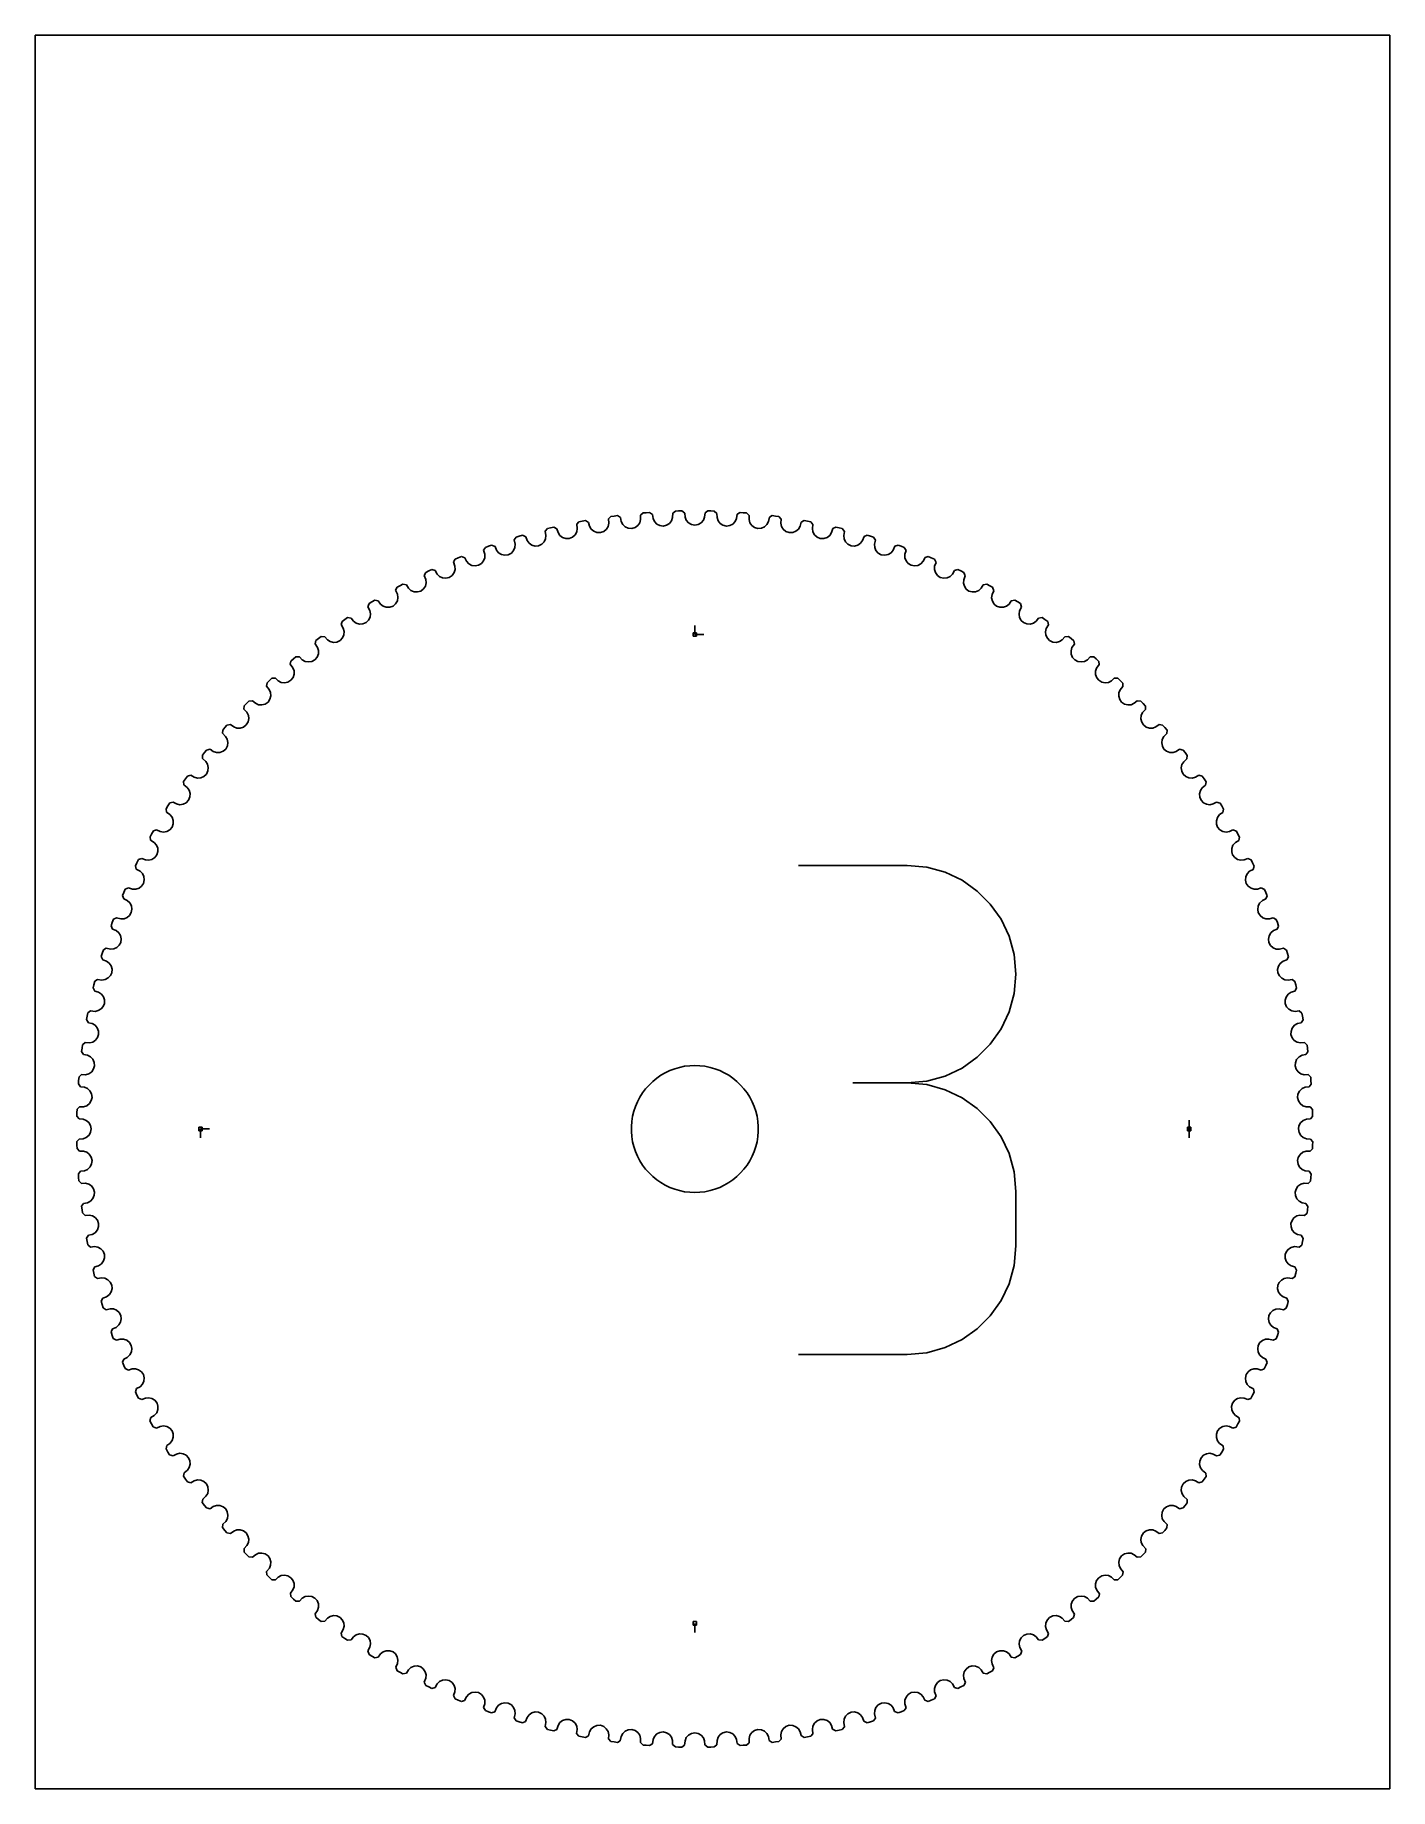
# Model space of a CAD drawing. Extents: x 0 to 216, y 0 to 279.
import ezdxf

# ---------------------------------------------------------------- set-up
doc = ezdxf.new("R2010")
doc.units = 0

msp = doc.modelspace()

# ---------------------------------------------------------------- linework, layer by layer
at = {"layer": 'annotation', "color": 1}
for p, q in [((105.131257, 183.902263), (105.131257, 185.331013)), ((105.131257, 183.902263), (105.131257, 185.331013)), ((105.131257, 185.331013), (105.131257, 183.902263)), ((105.131257, 183.902263), (106.560007, 183.902263)), ((138.971777, 147.113622), (121.652922, 147.113622)), ((142.086614, 146.83404), (138.971777, 147.113622)), ((145.017568, 146.028328), (142.086614, 146.83404)), ((147.71589, 144.74604), (145.017568, 146.028328)), ((150.132832, 143.03673), (147.71589, 144.74604)), ((152.219644, 140.949951), (150.132832, 143.03673)), ((153.927578, 138.535257), (152.219644, 140.949951)), ((155.207887, 135.842202), (153.927578, 138.535257)), ((156.011821, 132.920339), (155.207887, 135.842202)), ((156.290632, 129.819222), (156.011821, 132.920339)), ((156.011821, 126.703545), (156.290632, 129.819222)), ((156.290632, 129.819222), (156.290632, 129.819222)), ((155.207887, 123.770344), (156.011821, 126.703545)), ((153.927578, 121.068768), (155.207887, 123.770344)), ((152.219644, 118.647969), (153.927578, 121.068768)), ((150.132832, 116.557098), (152.219644, 118.647969)), ((145.017568, 113.561743), (147.71589, 114.845305)), ((147.71589, 114.845305), (150.132832, 116.557098)), ((138.971777, 112.475912), (130.300122, 112.475912)), ((130.300122, 112.475912), (138.971777, 112.475912)), ((138.971777, 112.475912), (142.086614, 112.755561)), ((142.086614, 112.196329), (138.971777, 112.475912)), ((138.971777, 112.475912), (138.971777, 112.475912)), ((142.086614, 112.755561), (145.017568, 113.561743)), ((145.017568, 111.390617), (142.086614, 112.196329)), ((147.71589, 110.108329), (145.017568, 111.390617)), ((150.132832, 108.399019), (147.71589, 110.108329)), ((152.219644, 106.312241), (150.132832, 108.399019)), ((153.927578, 103.897547), (152.219644, 106.312241)), ((183.902263, 105.131257), (183.902263, 106.560007)), ((183.902263, 105.131257), (183.902263, 106.560007)), ((183.902263, 106.560007), (183.902263, 105.131257)), ((26.360251, 105.131257), (27.789001, 105.131257)), ((26.360251, 105.131257), (27.789001, 105.131257)), ((27.789001, 105.131257), (26.360251, 105.131257)), ((26.360251, 105.131257), (26.360251, 103.702507)), ((155.207887, 101.204492), (153.927578, 103.897547)), ((183.902263, 105.131257), (183.902263, 103.702507)), ((156.011821, 98.282629), (155.207887, 101.204492)), ((156.290632, 95.181511), (156.011821, 98.282629)), ((156.290632, 86.509856), (156.290632, 95.181511)), ((156.290632, 95.181511), (156.290632, 95.181511)), ((156.011821, 83.407451), (156.290632, 86.509856)), ((155.207887, 80.484903), (156.011821, 83.407451)), ((153.927578, 77.791647), (155.207887, 80.484903)), ((152.219644, 75.377114), (153.927578, 77.791647)), ((147.71589, 71.581951), (150.132832, 73.290738)), ((150.132832, 73.290738), (152.219644, 75.377114)), ((142.086614, 69.494877), (145.017568, 70.300187)), ((145.017568, 70.300187), (147.71589, 71.581951)), ((121.652922, 69.215456), (138.971777, 69.215456)), ((138.971777, 69.215456), (142.086614, 69.494877)), ((138.971777, 69.215456), (138.971777, 69.215456)), ((105.131257, 26.360251), (105.131257, 24.931502))]:
    msp.add_line(p, q, dxfattribs=at)
at = {"layer": 'boundary', "color": 5}
for p, q in [((86.669018, 201.870574), (86.312959, 201.477129)), ((86.312959, 201.477129), (86.391469, 200.793999)), ((87.18334, 201.969351), (86.669018, 201.870574)), ((87.698905, 202.061381), (87.18334, 201.969351)), ((88.202644, 201.769514), (87.698905, 202.061381)), ((88.34396, 201.155895), (88.202644, 201.769514)), ((91.423664, 201.643765), (91.313266, 201.117095)), ((91.757242, 202.704154), (91.381071, 202.329928)), ((91.381071, 202.329928), (91.423664, 201.643765)), ((92.276128, 202.775951), (91.757242, 202.704154)), ((92.795741, 202.840906), (92.276128, 202.775951)), ((93.2835, 202.522999), (92.795741, 202.840906)), ((93.392445, 201.902943), (93.2835, 202.522999)), ((93.63565, 201.422969), (93.392445, 201.902943)), ((94.024011, 201.05982), (93.63565, 201.422969)), ((96.051363, 201.272627), (95.614008, 200.954721)), ((96.355692, 201.70872), (96.051363, 201.272627)), ((96.493574, 202.228849), (96.355692, 201.70872)), ((96.882174, 203.270458), (96.486908, 202.916377)), ((96.486908, 202.916377), (96.493574, 202.228849)), ((97.404038, 203.314969), (96.882174, 203.270458)), ((97.92641, 203.352636), (97.404038, 203.314969)), ((98.396822, 203.009616), (97.92641, 203.352636)), ((98.473187, 202.38469), (98.396822, 203.009616)), ((98.690951, 201.892678), (98.473187, 202.38469)), ((99.059765, 201.509713), (98.690951, 201.892678)), ((99.541288, 201.264016), (99.059765, 201.509713)), ((100.097164, 201.183909), (99.541288, 201.264016)), ((100.642063, 201.321498), (100.097164, 201.183909)), ((101.095458, 201.61606), (100.642063, 201.321498)), ((101.422188, 202.03565), (101.095458, 201.61606)), ((101.587109, 202.547798), (101.422188, 202.03565)), ((101.616435, 203.234788), (101.587109, 202.547798)), ((102.029693, 203.567618), (101.616435, 203.234788)), ((102.553166, 203.584738), (102.029693, 203.567618)), ((103.076794, 203.595015), (102.553166, 203.584738)), ((103.528602, 203.227916), (103.076794, 203.595015)), ((103.572169, 202.599775), (103.528602, 203.227916)), ((103.76388, 202.097177), (103.572169, 202.599775)), ((104.112137, 201.69533), (103.76388, 202.097177)), ((104.580149, 201.424732), (104.112137, 201.69533)), ((105.131074, 201.315793), (104.580149, 201.424732)), ((105.682415, 201.424526), (105.131074, 201.315793)), ((106.150611, 201.695125), (105.682415, 201.424526)), ((106.498852, 202.096972), (106.150611, 201.695125)), ((106.690345, 202.599775), (106.498852, 202.096972)), ((106.755595, 203.284286), (106.690345, 202.599775)), ((107.1857, 203.595015), (106.755595, 203.284286)), ((107.709349, 203.584738), (107.1857, 203.595015)), ((108.232811, 203.567618), (107.709349, 203.584738)), ((108.664781, 203.177393), (108.232811, 203.567618)), ((108.675406, 202.547798), (108.664781, 203.177393)), ((108.840555, 202.035862), (108.675406, 202.547798)), ((109.167306, 201.616369), (108.840555, 202.035862)), ((109.620514, 201.321704), (109.167306, 201.616369)), ((110.164987, 201.184025), (109.620514, 201.321704)), ((110.721268, 201.26381), (110.164987, 201.184025)), ((111.202968, 201.509405), (110.721268, 201.26381)), ((111.571771, 201.892466), (111.202968, 201.509405)), ((111.789327, 202.38469), (111.571771, 201.892466)), ((111.890297, 203.064755), (111.789327, 202.38469)), ((112.336083, 203.352636), (111.890297, 203.064755)), ((112.858477, 203.314969), (112.336083, 203.352636)), ((113.380321, 203.270458), (112.858477, 203.314969)), ((113.79128, 202.858026), (113.380321, 203.270458)), ((113.768941, 202.228849), (113.79128, 202.858026)), ((113.907061, 201.708926), (113.768941, 202.228849)), ((114.211411, 201.272936), (113.907061, 201.708926)), ((114.648579, 200.954927), (114.211411, 201.272936)), ((116.627072, 201.422763), (116.238711, 201.059511)), ((116.87007, 201.902943), (116.627072, 201.422763)), ((117.006484, 202.576787), (116.87007, 201.902943)), ((117.46667, 202.840906), (117.006484, 202.576787)), ((117.986387, 202.775952), (117.46667, 202.840906)), ((118.505273, 202.704153), (117.986387, 202.775952)), ((118.894048, 202.270865), (118.505273, 202.704153)), ((118.838851, 201.643765), (118.894048, 202.270865)), ((118.949559, 201.117199), (118.838851, 201.643765)), ((122.090115, 201.82176), (121.918555, 201.155895)), ((122.563504, 202.061381), (122.090115, 201.82176)), ((123.079175, 201.969351), (122.563504, 202.061381)), ((123.593496, 201.870574), (123.079175, 201.969351)), ((123.959029, 201.417471), (123.593496, 201.870574)), ((123.871046, 200.793999), (123.959029, 201.417471)), ((76.658168, 199.410713), (76.345128, 198.982309)), ((76.345128, 198.982309), (76.494648, 198.311204)), ((77.159312, 199.562824), (76.658168, 199.410713)), ((77.662534, 199.708291), (77.159312, 199.562824)), ((78.193972, 199.470581), (77.662534, 199.708291)), ((78.398581, 198.875124), (78.193972, 199.470581)), ((78.713899, 198.439243), (78.398581, 198.875124)), ((79.15424, 198.141254), (78.713899, 198.439243)), ((81.123333, 198.668547), (80.741095, 198.286091)), ((81.355643, 199.146861), (81.123333, 198.668547)), ((81.631429, 200.771683), (81.296348, 200.360171)), ((81.296348, 200.360171), (81.41053, 199.682142)), ((81.41053, 199.682142), (81.355643, 199.146861)), ((82.139836, 200.897335), (81.631429, 200.771683)), ((82.649903, 201.016242), (82.139836, 200.897335)), ((83.168168, 200.751039), (82.649903, 201.016242)), ((83.341337, 200.145728), (83.168168, 200.751039)), ((83.633413, 199.693866), (83.341337, 200.145728)), ((84.05757, 199.373264), (83.633413, 199.693866)), ((84.571682, 199.206002), (84.05757, 199.373264)), ((85.133214, 199.213887), (84.571682, 199.206002)), ((85.649817, 199.434888), (85.133214, 199.213887)), ((86.051563, 199.796894), (85.649817, 199.434888)), ((86.308672, 200.262345), (86.051563, 199.796894)), ((86.391469, 200.793999), (86.308672, 200.262345)), ((88.611861, 200.689408), (88.34396, 201.155895)), ((89.01869, 200.347018), (88.611861, 200.689408)), ((89.523257, 200.152989), (89.01869, 200.347018)), ((90.084477, 200.131509), (89.523257, 200.152989)), ((90.612079, 200.325223), (90.084477, 200.131509)), ((91.032191, 200.665652), (90.612079, 200.325223)), ((91.313266, 201.117095), (91.032191, 200.665652)), ((94.517788, 200.839653), (94.024011, 201.05982)), ((95.077058, 200.788809), (94.517788, 200.839653)), ((95.614008, 200.954721), (95.077058, 200.788809)), ((115.185093, 200.788912), (114.648579, 200.954927)), ((115.744829, 200.839442), (115.185093, 200.788912)), ((116.238711, 201.059511), (115.744829, 200.839442)), ((119.230636, 200.66596), (118.949559, 201.117199)), ((119.650538, 200.325429), (119.230636, 200.66596)), ((120.177623, 200.131612), (119.650538, 200.325429)), ((120.739257, 200.152783), (120.177623, 200.131612)), ((121.243928, 200.346812), (120.739257, 200.152783)), ((121.650758, 200.689203), (121.243928, 200.346812)), ((121.918555, 201.155895), (121.650758, 200.689203)), ((123.95405, 200.262448), (123.871046, 200.793999)), ((124.211262, 199.797106), (123.95405, 200.262448)), ((124.612697, 199.4351), (124.211262, 199.797106)), ((125.128991, 199.21399), (124.612697, 199.4351)), ((125.690833, 199.205693), (125.128991, 199.21399)), ((126.20505, 199.373046), (125.690833, 199.205693)), ((126.629311, 199.69366), (126.20505, 199.373046)), ((126.921178, 200.145728), (126.629311, 199.69366)), ((127.127287, 200.801659), (126.921178, 200.145728)), ((127.612611, 201.016242), (127.127287, 200.801659)), ((128.122679, 200.897336), (127.612611, 201.016242)), ((128.631086, 200.771683), (128.122679, 200.897336)), ((128.972548, 200.300115), (128.631086, 200.771683)), ((128.851984, 199.682142), (128.972548, 200.300115)), ((128.907079, 199.146964), (128.851984, 199.682142)), ((129.139493, 198.668753), (128.907079, 199.146964)), ((129.521524, 198.286309), (129.139493, 198.668753)), ((131.548825, 198.438928), (131.108481, 198.140939)), ((131.863934, 198.875124), (131.548825, 198.438928)), ((132.104099, 199.519416), (131.863934, 198.875124)), ((132.599981, 199.708291), (132.104099, 199.519416)), ((133.103202, 199.562824), (132.599981, 199.708291)), ((133.604347, 199.410713), (133.103202, 199.562824)), ((133.920597, 198.92202), (133.604347, 199.410713)), ((133.767866, 198.311204), (133.920597, 198.92202)), ((66.959208, 195.918061), (66.692745, 195.459191)), ((67.441779, 196.121628), (66.959208, 195.918061)), ((67.926948, 196.318872), (67.441779, 196.121628)), ((68.480388, 196.138027), (67.926948, 196.318872)), ((68.746109, 195.567259), (68.480388, 196.138027)), ((71.477501, 195.646632), (71.137384, 195.226315)), ((71.762933, 197.791384), (71.472804, 197.347125)), ((71.472804, 197.347125), (71.657204, 196.684717)), ((71.658658, 196.146638), (71.477501, 195.646632)), ((71.657204, 196.684717), (71.658658, 196.146638)), ((72.255569, 197.969432), (71.762933, 197.791384)), ((72.750385, 198.141048), (72.255569, 197.969432)), ((73.293551, 197.931455), (72.750385, 198.141048)), ((73.529077, 197.347619), (73.293551, 197.931455)), ((73.866699, 196.928755), (73.529077, 197.347619)), ((74.322089, 196.654208), (73.866699, 196.928755)), ((74.850832, 196.541533), (74.322089, 196.654208)), ((75.40842, 196.608147), (74.850832, 196.541533)), ((75.899188, 196.881962), (75.40842, 196.608147)), ((76.260884, 197.283911), (75.899188, 196.881962)), ((76.467879, 197.773749), (76.260884, 197.283911)), ((76.494648, 198.311204), (76.467879, 197.773749)), ((79.676343, 198.000976), (79.15424, 198.141254)), ((80.236733, 198.038323), (79.676343, 198.000976)), ((80.741095, 198.286091), (80.236733, 198.038323)), ((130.025471, 198.038432), (129.521524, 198.286309)), ((130.586172, 198.00077), (130.025471, 198.038432)), ((131.108481, 198.140939), (130.586172, 198.00077)), ((133.794948, 197.773853), (133.767866, 198.311204)), ((134.001942, 197.284117), (133.794948, 197.773853)), ((134.36343, 196.882167), (134.001942, 197.284117)), ((134.853783, 196.60825), (134.36343, 196.882167)), ((135.411682, 196.541327), (134.853783, 196.60825)), ((135.940632, 196.653899), (135.411682, 196.541327)), ((136.395919, 196.928446), (135.940632, 196.653899)), ((136.733438, 197.347619), (136.395919, 196.928446)), ((137.007018, 197.978349), (136.733438, 197.347619)), ((137.51213, 198.141048), (137.007018, 197.978349)), ((138.006946, 197.969432), (137.51213, 198.141048)), ((138.499479, 197.791384), (138.006946, 197.969432)), ((138.789789, 197.286715), (138.499479, 197.791384)), ((138.604172, 196.146741), (138.60531, 196.684717)), ((138.785329, 195.646845), (138.604172, 196.146741)), ((138.60531, 196.684717), (138.789789, 197.286715)), ((139.125234, 195.226521), (138.785329, 195.646845)), ((141.8226, 196.182896), (141.516406, 195.567259)), ((142.335567, 196.318872), (141.8226, 196.182896)), ((142.820736, 196.121628), (142.335567, 196.318872)), ((143.303204, 195.918061), (142.820736, 196.121628)), ((143.566638, 195.398858), (143.303204, 195.918061)), ((62.260176, 193.795825), (62.017974, 193.32371)), ((62.017974, 193.32371), (62.270659, 192.68418)), ((62.731441, 194.024396), (62.260176, 193.795825)), ((63.20561, 194.246748), (62.731441, 194.024396)), ((63.767657, 194.095159), (63.20561, 194.246748)), ((64.062946, 193.539027), (63.767657, 194.095159)), ((64.442492, 193.157825), (64.062946, 193.539027)), ((64.924127, 192.932463), (64.442492, 193.157825)), ((65.461692, 192.875605), (64.924127, 192.932463)), ((66.009318, 193.000113), (65.461692, 192.875605)), ((66.468752, 193.32373), (66.009318, 193.000113)), ((66.786453, 193.76127), (66.468752, 193.32373)), ((66.692745, 195.459191), (66.911485, 194.807343)), ((66.941156, 194.270093), (66.786453, 193.76127)), ((66.911485, 194.807343), (66.941156, 194.270093)), ((69.10521, 195.166653), (68.746109, 195.567259)), ((69.574395, 194.916396), (69.10521, 195.166653)), ((70.108223, 194.831518), (69.574395, 194.916396)), ((70.661662, 194.927187), (70.108223, 194.831518)), ((71.137384, 195.226315), (70.661662, 194.927187)), ((139.600541, 194.927291), (139.125234, 195.226521)), ((140.154292, 194.831311), (139.600541, 194.927291)), ((140.688326, 194.916087), (140.154292, 194.831311)), ((141.157414, 195.166447), (140.688326, 194.916087)), ((141.516406, 195.567259), (141.157414, 195.166447)), ((143.321671, 194.270196), (143.35103, 194.807343)), ((143.47637, 193.761482), (143.321671, 194.270196)), ((143.35103, 194.807343), (143.566638, 195.398858)), ((143.793862, 193.323943), (143.47637, 193.761482)), ((144.252885, 193.000216), (143.793862, 193.323943)), ((144.800823, 192.875399), (144.252885, 193.000216)), ((145.33849, 192.932051), (144.800823, 192.875399)), ((145.820125, 193.157516), (145.33849, 192.932051)), ((146.199569, 193.539027), (145.820125, 193.157516)), ((146.494857, 194.095159), (146.199569, 193.539027)), ((147.056905, 194.246748), (146.494857, 194.095159)), ((147.531074, 194.024396), (147.056905, 194.246748)), ((148.002338, 193.795825), (147.531074, 194.024396)), ((147.979371, 192.633321), (148.238277, 193.263656)), ((148.238277, 193.263656), (148.002338, 193.795825)), ((57.6786, 191.430586), (57.461485, 190.946458)), ((57.461485, 190.946458), (57.747183, 190.321013)), ((58.137205, 191.683551), (57.6786, 191.430586)), ((57.747183, 190.321013), (57.832782, 189.789783)), ((58.599126, 191.93049), (58.137205, 191.683551)), ((59.168335, 191.80847), (58.599126, 191.93049)), ((59.492264, 191.26852), (59.168335, 191.80847)), ((59.891311, 190.907756), (59.492264, 191.26852)), ((60.384055, 190.707823), (59.891311, 190.907756)), ((60.923896, 190.679185), (60.384055, 190.707823)), ((61.464264, 190.832222), (60.923896, 190.679185)), ((61.906058, 191.1795), (61.464264, 190.832222)), ((62.200414, 191.633021), (61.906058, 191.1795)), ((62.328347, 192.149208), (62.200414, 191.633021)), ((62.270659, 192.68418), (62.328347, 192.149208)), ((147.940348, 192.098692), (147.979371, 192.633321)), ((148.084847, 191.586941), (147.940348, 192.098692)), ((148.393743, 191.141984), (148.084847, 191.586941)), ((148.797942, 190.832428), (148.393743, 191.141984)), ((149.338618, 190.678979), (148.797942, 190.832428)), ((149.878568, 190.707508), (149.338618, 190.678979)), ((150.371307, 190.907447), (149.878568, 190.707508)), ((150.77025, 191.26852), (150.371307, 190.907447)), ((151.09418, 191.808471), (150.77025, 191.26852)), ((151.663389, 191.93049), (151.09418, 191.808471)), ((152.125309, 191.683551), (151.663389, 191.93049)), ((152.583914, 191.43069), (152.125309, 191.683551)), ((152.433255, 189.739029), (152.50015, 190.270908)), ((152.50015, 190.270908), (152.791636, 190.886803)), ((152.791636, 190.886803), (152.583914, 191.43069)), ((53.227025, 188.828892), (53.035562, 188.333998)), ((53.035562, 188.333998), (53.35361, 187.724399)), ((53.671832, 189.105504), (53.227025, 188.828892)), ((53.35361, 187.724399), (53.466909, 187.198359)), ((53.466909, 187.198359), (53.393766, 186.67169)), ((54.120163, 189.376212), (53.671832, 189.105504)), ((54.694977, 189.284175), (54.120163, 189.376212)), ((55.046815, 188.761969), (54.694977, 189.284175)), ((55.464122, 188.422473), (55.046815, 188.761969)), ((55.966614, 188.248689), (55.464122, 188.422473)), ((56.507184, 188.24838), (55.966614, 188.248689)), ((57.038835, 188.429431), (56.507184, 188.24838)), ((57.461953, 188.799321), (57.038835, 188.429431)), ((57.73214, 189.267679), (57.461953, 188.799321)), ((57.832782, 189.789783), (57.73214, 189.267679)), ((152.550667, 189.220454), (152.433255, 189.739029)), ((152.835888, 188.759904), (152.550667, 189.220454)), ((153.223365, 188.429637), (152.835888, 188.759904)), ((153.755221, 188.248162), (153.223365, 188.429637)), ((154.296004, 188.248265), (153.755221, 188.248162)), ((154.798496, 188.422164), (154.296004, 188.248265)), ((155.2157, 188.761969), (154.798496, 188.422164)), ((155.567538, 189.284176), (155.2157, 188.761969)), ((156.142352, 189.376212), (155.567538, 189.284176)), ((156.590683, 189.105504), (156.142352, 189.376212)), ((157.03549, 188.828892), (156.590683, 189.105504)), ((156.796429, 187.147485), (156.891146, 187.675129)), ((156.891146, 187.675129), (157.214464, 188.274935)), ((157.214464, 188.274935), (157.03549, 188.828892)), ((48.91781, 185.997682), (48.752512, 185.493467)), ((48.752512, 185.493467), (49.10198, 184.9014)), ((49.347465, 186.297234), (48.91781, 185.997682)), ((49.10198, 184.9014), (49.242669, 184.381992)), ((49.781063, 186.590965), (49.347465, 186.297234)), ((50.359922, 186.529124), (49.781063, 186.590965)), ((50.738526, 186.02612), (50.359922, 186.529124)), ((51.173062, 185.708934), (50.738526, 186.02612)), ((51.683956, 185.561704), (51.173062, 185.708934)), ((52.223804, 185.589616), (51.683956, 185.561704)), ((52.745283, 185.798263), (52.223804, 185.589616)), ((53.148378, 186.189845), (52.745283, 185.798263)), ((53.393766, 186.67169), (53.148378, 186.189845)), ((156.886608, 186.623471), (156.796429, 187.147485)), ((157.147299, 186.148644), (156.886608, 186.623471)), ((157.516916, 185.798469), (157.147299, 186.148644)), ((158.038608, 185.589403), (157.516916, 185.798469)), ((158.578558, 185.561286), (158.038608, 185.589403)), ((159.089555, 185.708625), (158.578558, 185.561286)), ((159.523989, 186.02612), (159.089555, 185.708625)), ((159.902593, 186.529123), (159.523989, 186.02612)), ((160.481452, 186.591069), (159.902593, 186.529123)), ((160.91505, 186.297233), (160.481452, 186.591069)), ((161.38597, 185.955508), (160.91505, 186.297233)), ((161.018015, 184.331093), (161.140203, 184.853119)), ((161.140203, 184.853119), (161.494423, 185.435119)), ((161.494423, 185.435119), (161.38597, 185.955508)), ((44.762564, 182.944897), (44.623889, 182.432711)), ((44.623889, 182.432711), (45.003902, 181.859768)), ((45.176033, 183.266501), (44.762564, 182.944897)), ((45.003902, 181.859768), (45.171575, 181.348359)), ((45.593552, 183.582543), (45.176033, 183.266501)), ((46.1749, 183.551101), (45.593552, 183.582543)), ((46.579344, 183.068536), (46.1749, 183.551101)), ((47.029959, 182.774592), (46.579344, 183.068536)), ((47.547805, 182.654239), (47.029959, 182.774592)), ((48.085472, 182.710473), (47.547805, 182.654239)), ((48.595228, 182.946099), (48.085472, 182.710473)), ((48.977363, 183.35812), (48.595228, 182.946099)), ((49.197123, 183.852203), (48.977363, 183.35812)), ((49.242669, 184.381992), (49.197123, 183.852203)), ((161.08065, 183.803161), (161.018015, 184.331093)), ((161.316158, 183.315317), (161.08065, 183.803161)), ((161.666972, 182.946311), (161.316158, 183.315317)), ((162.17694, 182.710267), (161.666972, 182.946311)), ((162.71471, 182.653918), (162.17694, 182.710267)), ((163.232659, 182.774283), (162.71471, 182.653918)), ((163.68317, 183.068536), (163.232659, 182.774283)), ((164.087615, 183.551101), (163.68317, 183.068536)), ((164.66886, 183.582543), (164.087615, 183.551101)), ((165.086482, 183.266502), (164.66886, 183.582543)), ((165.086458, 181.297721), (165.235781, 181.812597)), ((165.538955, 182.900642), (165.086482, 183.266502)), ((165.235781, 181.812597), (165.619995, 182.375234)), ((165.619995, 182.375234), (165.538955, 182.900642)), ((40.772916, 179.678809), (40.661147, 179.160048)), ((40.661147, 179.160048), (41.070699, 178.607726)), ((41.168852, 180.021514), (40.772916, 179.678809)), ((41.569349, 180.359133), (41.168852, 180.021514)), ((42.151526, 180.358097), (41.569349, 180.359133)), ((42.580667, 179.897418), (42.151526, 180.358097)), ((43.046015, 179.62734), (42.580667, 179.897418)), ((43.569469, 179.534274), (43.046015, 179.62734)), ((44.103502, 179.618523), (43.569469, 179.534274)), ((44.600183, 179.88051), (44.103502, 179.618523)), ((44.960221, 180.312037), (44.600183, 179.88051)), ((45.153832, 180.816911), (44.960221, 180.312037)), ((45.171575, 181.348359), (45.153832, 180.816911)), ((165.121321, 180.767154), (165.086458, 181.297721)), ((165.330937, 180.267688), (165.121321, 180.767154)), ((165.662016, 179.880819), (165.330937, 180.267688)), ((166.15891, 179.61842), (165.662016, 179.880819)), ((166.693046, 179.533965), (166.15891, 179.61842)), ((167.216603, 179.627134), (166.693046, 179.533965)), ((167.681848, 179.897418), (167.216603, 179.627134)), ((168.110989, 180.358097), (167.681848, 179.897418)), ((168.693166, 180.359133), (168.110989, 180.358097)), ((169.093662, 180.021514), (168.693166, 180.359133)), ((169.526264, 179.632507), (169.093662, 180.021514)), ((169.166567, 178.561864), (169.579764, 179.10368)), ((169.579764, 179.10368), (169.526264, 179.632507)), ((36.959553, 176.208357), (36.875149, 175.684471)), ((37.337121, 176.571398), (36.959553, 176.208357)), ((37.719359, 176.929467), (37.337121, 176.571398)), ((38.300816, 176.958928), (37.719359, 176.929467)), ((38.753399, 176.521286), (38.300816, 176.958928)), ((39.232234, 176.276006), (38.753399, 176.521286)), ((39.759939, 176.210428), (39.232234, 176.276006)), ((40.288788, 176.322491), (39.759939, 176.210428)), ((40.771154, 176.610204), (40.288788, 176.322491)), ((41.108051, 177.059886), (40.771154, 176.610204)), ((41.070699, 178.607726), (41.264825, 178.105855)), ((41.274993, 177.574207), (41.108051, 177.059886)), ((41.264825, 178.105855), (41.274993, 177.574207)), ((168.990483, 178.055474), (169.166567, 178.561864)), ((168.997607, 177.523851), (168.990483, 178.055474)), ((169.180833, 177.014112), (168.997607, 177.523851)), ((169.491155, 176.61041), (169.180833, 177.014112)), ((169.973624, 176.322388), (169.491155, 176.61041)), ((170.502576, 176.210119), (169.973624, 176.322388)), ((171.030281, 176.275698), (170.502576, 176.210119)), ((171.509116, 176.521286), (171.030281, 176.275698)), ((171.961698, 176.958928), (171.509116, 176.521286)), ((172.543155, 176.929467), (171.961698, 176.958928)), ((172.925393, 176.571398), (172.543155, 176.929467)), ((173.337134, 176.160235), (172.925393, 176.571398)), ((173.36283, 175.629292), (173.337134, 176.160235)), ((34.054158, 173.302962), (33.691117, 172.925394)), ((34.633223, 173.36283), (34.054158, 173.302962)), ((35.108121, 172.949465), (34.633223, 173.36283)), ((36.875149, 175.684471), (37.31305, 175.154394)), ((37.431332, 173.610604), (37.118403, 173.143906)), ((37.31305, 175.154394), (37.533221, 174.663423)), ((37.571094, 174.133017), (37.431332, 173.610604)), ((37.533221, 174.663423), (37.571094, 174.133017)), ((172.698791, 174.082121), (172.71954, 174.613375)), ((172.855093, 173.563455), (172.698791, 174.082121)), ((172.71954, 174.613375), (172.921876, 175.109881)), ((173.143906, 173.144112), (172.855093, 173.563455)), ((172.921876, 175.109881), (173.36283, 175.629292)), ((175.629292, 173.36283), (175.154394, 172.949465)), ((176.208357, 173.302963), (175.629292, 173.36283)), ((176.571398, 172.925393), (176.208357, 173.302963)), ((33.333048, 172.543155), (33.276235, 172.015531)), ((33.276235, 172.015531), (33.741229, 171.509116)), ((33.691117, 172.925394), (33.333048, 172.543155)), ((33.741229, 171.509116), (33.986817, 171.030281)), ((34.052396, 170.502576), (33.940127, 169.973624)), ((33.986817, 171.030281), (34.052396, 170.502576)), ((35.599195, 172.729608), (35.108121, 172.949465)), ((36.129498, 172.691735), (35.599195, 172.729608)), ((36.651807, 172.831389), (36.129498, 172.691735)), ((37.118403, 173.143906), (36.651807, 172.831389)), ((173.610605, 172.831183), (173.143906, 173.144112)), ((174.133017, 172.69142), (173.610605, 172.831183)), ((174.663423, 172.729293), (174.133017, 172.69142)), ((175.154394, 172.949465), (174.663423, 172.729293)), ((176.214828, 170.451402), (176.263323, 170.980891)), ((176.343737, 169.925287), (176.214828, 170.451402)), ((176.263323, 170.980891), (176.491357, 171.466109)), ((176.491357, 171.466109), (176.958929, 171.961698)), ((176.961057, 172.493289), (176.571398, 172.925393)), ((176.958929, 171.961698), (176.961057, 172.493289)), ((29.903382, 168.693166), (29.874251, 168.163313)), ((29.874251, 168.163313), (30.365097, 167.681848)), ((30.241, 169.093662), (29.903382, 168.693166)), ((30.583706, 169.489599), (30.241, 169.093662)), ((30.365097, 167.681848), (30.63538, 167.216603)), ((31.158835, 169.579764), (30.583706, 169.489599)), ((31.654789, 169.191815), (31.158835, 169.579764)), ((32.15666, 168.997896), (31.654789, 169.191815)), ((32.688205, 168.987934), (32.15666, 168.997896)), ((33.202424, 169.154669), (32.688205, 168.987934)), ((33.652105, 169.491155), (33.202424, 169.154669)), ((33.940127, 169.973624), (33.652105, 169.491155)), ((176.610203, 169.491361), (176.343737, 169.925287)), ((177.059885, 169.154463), (176.610203, 169.491361)), ((177.574207, 168.987522), (177.059885, 169.154463)), ((178.105855, 168.99769), (177.574207, 168.987522)), ((178.607726, 169.191815), (178.105855, 168.99769)), ((179.10368, 169.579764), (178.607726, 169.191815)), ((179.678809, 169.489599), (179.10368, 169.579764)), ((179.612119, 167.167862), (179.865273, 167.640465)), ((180.021514, 169.093663), (179.678809, 169.489599)), ((179.865273, 167.640465), (180.358097, 168.110989)), ((180.388073, 168.641712), (180.021514, 169.093663)), ((180.358097, 168.110989), (180.388073, 168.641712)), ((26.996013, 165.086482), (26.679971, 164.66886)), ((27.317554, 165.49995), (26.996013, 165.086482)), ((27.88728, 165.619995), (27.317554, 165.49995)), ((28.402747, 165.258613), (27.88728, 165.619995)), ((28.914053, 165.091254), (28.402747, 165.258613)), ((29.445494, 165.108992), (28.914053, 165.091254)), ((29.950272, 165.302397), (29.445494, 165.108992)), ((30.381696, 165.662017), (29.950272, 165.302397)), ((30.644095, 166.158909), (30.381696, 165.662017)), ((30.63538, 167.216603), (30.72855, 166.693046)), ((30.72855, 166.693046), (30.644095, 166.158909)), ((179.535979, 166.641713), (179.612119, 167.167862)), ((179.637193, 166.109544), (179.535979, 166.641713)), ((179.88051, 165.662331), (179.637193, 166.109544)), ((180.312037, 165.302294), (179.88051, 165.662331)), ((180.816911, 165.108683), (180.312037, 165.302294)), ((181.348359, 165.090939), (180.816911, 165.108683)), ((181.859768, 165.258613), (181.348359, 165.090939)), ((182.375235, 165.619995), (181.859768, 165.258613)), ((182.944858, 165.49995), (182.375235, 165.619995)), ((183.266501, 165.086482), (182.944858, 165.49995)), ((183.608747, 164.615981), (183.266501, 165.086482)), ((26.679971, 164.66886), (26.678552, 164.138276)), ((26.678552, 164.138276), (27.193979, 163.68317)), ((27.193979, 163.68317), (27.488231, 163.232659)), ((27.552248, 162.17694), (27.316203, 161.666972)), ((27.488231, 163.232659), (27.608597, 162.71471)), ((27.608597, 162.71471), (27.552248, 162.17694)), ((182.653246, 162.663337), (182.756833, 163.184792)), ((182.726485, 162.126621), (182.653246, 162.663337)), ((182.946099, 161.667287), (182.726485, 162.126621)), ((182.756833, 163.184792), (183.034326, 163.643532)), ((183.034326, 163.643532), (183.551101, 164.087615)), ((183.551101, 164.087615), (183.608747, 164.615981)), ((23.965281, 160.91505), (23.671447, 160.481452)), ((23.671447, 160.481452), (23.697913, 159.951467)), ((23.697913, 159.951467), (24.236395, 159.523989)), ((24.264833, 161.344705), (23.965281, 160.91505)), ((24.236395, 159.523989), (24.55389, 159.089555)), ((24.827396, 161.494423), (24.264833, 161.344705)), ((25.361114, 161.160535), (24.827396, 161.494423)), ((25.880523, 161.020155), (25.361114, 161.160535)), ((26.410202, 161.065707), (25.880523, 161.020155)), ((26.904189, 161.285358), (26.410202, 161.065707)), ((27.316203, 161.666972), (26.904189, 161.285358)), ((183.35812, 161.285152), (182.946099, 161.667287)), ((183.852203, 161.065392), (183.35812, 161.285152)), ((184.381992, 161.019846), (183.852203, 161.065392)), ((184.9014, 161.160535), (184.381992, 161.019846)), ((185.435119, 161.494423), (184.9014, 161.160535)), ((185.997682, 161.344705), (185.435119, 161.494423)), ((185.688715, 159.042679), (185.989848, 159.486211)), ((185.989848, 159.486211), (186.529123, 159.902593)), ((186.297233, 160.91505), (185.997682, 161.344705)), ((186.614458, 160.427266), (186.297233, 160.91505)), ((186.529123, 159.902593), (186.614458, 160.427266)), ((21.157011, 156.590683), (20.886303, 156.142352)), ((21.47362, 157.078893), (21.157011, 156.590683)), ((21.98758, 157.214464), (21.47362, 157.078893)), ((22.538116, 156.908905), (21.98758, 157.214464)), ((23.064052, 156.795915), (22.538116, 156.908905)), ((23.590722, 156.869167), (23.064052, 156.795915)), ((24.072566, 157.11424), (23.590722, 156.869167)), ((24.464046, 157.516916), (24.072566, 157.11424)), ((24.673111, 158.038608), (24.464046, 157.516916)), ((24.55389, 159.089555), (24.701229, 158.578558)), ((24.701229, 158.578558), (24.673111, 158.038608)), ((185.558016, 158.527304), (185.688715, 159.042679)), ((185.603013, 157.987537), (185.558016, 158.527304)), ((185.798263, 157.517231), (185.603013, 157.987537)), ((186.189845, 157.114137), (185.798263, 157.517231)), ((186.671689, 156.868749), (186.189845, 157.114137)), ((187.198359, 156.795606), (186.671689, 156.868749)), ((187.724399, 156.908905), (187.198359, 156.795606)), ((188.274935, 157.214464), (187.724399, 156.908905)), ((188.828892, 157.03549), (188.274935, 157.214464)), ((189.105504, 156.590683), (188.828892, 157.03549)), ((189.396743, 156.087016), (189.105504, 156.590683)), ((20.886303, 156.142352), (20.940406, 155.614511)), ((20.940406, 155.614511), (21.500546, 155.2157)), ((21.500546, 155.2157), (21.84035, 154.798496)), ((22.014353, 153.755222), (21.832878, 153.223365)), ((21.84035, 154.798496), (22.01425, 154.296004)), ((22.01425, 154.296004), (22.014353, 153.755222)), ((188.242306, 154.244925), (188.399839, 154.752729)), ((188.259039, 153.70352), (188.242306, 154.244925)), ((188.429431, 153.22368), (188.259039, 153.70352)), ((188.399839, 154.752729), (188.761969, 155.2157)), ((188.761969, 155.2157), (189.284176, 155.567538)), ((189.284176, 155.567538), (189.396743, 156.087016)), ((18.578964, 152.125309), (18.332026, 151.663389)), ((18.332026, 151.663389), (18.413691, 151.139091)), ((18.413691, 151.139091), (18.993994, 150.77025)), ((18.869521, 152.629381), (18.578964, 152.125309)), ((19.375712, 152.791636), (18.869521, 152.629381)), ((19.941502, 152.515332), (19.375712, 152.791636)), ((20.472629, 152.430045), (19.941502, 152.515332)), ((20.994732, 152.53069), (20.472629, 152.430045)), ((21.463091, 152.800768), (20.994732, 152.53069)), ((21.832878, 153.223365), (21.463091, 152.800768)), ((188.799322, 152.800562), (188.429431, 153.22368)), ((189.267679, 152.530375), (188.799322, 152.800562)), ((189.789783, 152.429733), (189.267679, 152.530375)), ((190.321013, 152.515332), (189.789783, 152.429733)), ((190.886803, 152.791636), (190.321013, 152.515332)), ((191.430626, 152.583914), (190.886803, 152.791636)), ((191.26852, 150.77025), (191.80847, 151.09418)), ((191.68355, 152.125309), (191.430626, 152.583914)), ((191.948086, 151.60706), (191.68355, 152.125309)), ((191.80847, 151.09418), (191.948086, 151.60706)), ((16.998858, 148.238277), (16.501891, 148.049707)), ((17.578335, 147.991856), (16.998858, 148.238277)), ((19.082912, 148.356562), (18.629397, 148.062413)), ((18.993994, 150.77025), (19.355067, 150.371307)), ((19.430087, 148.797942), (19.082912, 148.356562)), ((19.355067, 150.371307), (19.555007, 149.878568)), ((19.583536, 149.338618), (19.430087, 148.797942)), ((19.555007, 149.878568), (19.583536, 149.338618)), ((190.687153, 149.286334), (190.698823, 149.827881)), ((190.832222, 148.798251), (190.687153, 149.286334)), ((190.698823, 149.827881), (190.882747, 150.326808)), ((191.1795, 148.356456), (190.832222, 148.798251)), ((190.882747, 150.326808), (191.26852, 150.77025)), ((191.633021, 148.062101), (191.1795, 148.356456)), ((193.263657, 148.238277), (192.68418, 147.991856)), ((193.795825, 148.002339), (193.263657, 148.238277)), ((16.238119, 147.531074), (16.015767, 147.056905)), ((16.015767, 147.056905), (16.124703, 146.537589)), ((16.124703, 146.537589), (16.723488, 146.199569)), ((16.501891, 148.049707), (16.238119, 147.531074)), ((16.723488, 146.199569), (17.104999, 145.820126)), ((17.104999, 145.820126), (17.330463, 145.33849)), ((17.330463, 145.33849), (17.387116, 144.800823)), ((18.113204, 147.934483), (17.578335, 147.991856)), ((18.629397, 148.062413), (18.113204, 147.934483)), ((192.149208, 147.934168), (191.633021, 148.062101)), ((192.68418, 147.991856), (192.149208, 147.934168)), ((192.880796, 144.748181), (192.920812, 145.288362)), ((192.920812, 145.288362), (193.130513, 145.776974)), ((193.130513, 145.776974), (193.539027, 146.199569)), ((193.539027, 146.199569), (194.095158, 146.494857)), ((194.024396, 147.531074), (193.795825, 148.002339)), ((194.261416, 146.999746), (194.024396, 147.531074)), ((194.095158, 146.494857), (194.261416, 146.999746)), ((14.140887, 142.820736), (13.943643, 142.335567)), ((14.377158, 143.352418), (14.140887, 142.820736)), ((14.863657, 143.566638), (14.377158, 143.352418)), ((15.538396, 143.335067), (14.863657, 143.566638)), ((16.073619, 143.335455), (15.538396, 143.335067)), ((16.573808, 143.51651), (16.073619, 143.335455)), ((16.974211, 143.832948), (16.573808, 143.51651)), ((17.262299, 144.252885), (16.974211, 143.832948)), ((17.387116, 144.800823), (17.262299, 144.252885)), ((193.000113, 144.253197), (192.880796, 144.748181)), ((193.32373, 143.793762), (193.000113, 144.253197)), ((193.76127, 143.476061), (193.32373, 143.793762)), ((194.270093, 143.321359), (193.76127, 143.476061)), ((194.807343, 143.351029), (194.270093, 143.321359)), ((195.398858, 143.566639), (194.807343, 143.351029)), ((195.918061, 143.303307), (195.398858, 143.566639)), ((196.121628, 142.820736), (195.918061, 143.303307)), ((196.330486, 142.277694), (196.121628, 142.820736)), ((13.943643, 142.335567), (14.124488, 141.782127)), ((14.124488, 141.782127), (14.695256, 141.516406)), ((14.695256, 141.516406), (15.096068, 141.157414)), ((15.096068, 141.157414), (15.346428, 140.688326)), ((15.431203, 140.154292), (15.335224, 139.600541)), ((15.346428, 140.688326), (15.431203, 140.154292)), ((194.833937, 140.101454), (194.902124, 140.638808)), ((194.927187, 139.600853), (194.833937, 140.101454)), ((194.902124, 140.638808), (195.137165, 141.115764)), ((195.137165, 141.115764), (195.567259, 141.516406)), ((195.567259, 141.516406), (196.138027, 141.782127)), ((196.138027, 141.782127), (196.330486, 142.277694)), ((12.293083, 138.006946), (12.121467, 137.51213)), ((12.121467, 137.51213), (12.33106, 136.968964)), ((12.501217, 138.55036), (12.293083, 138.006946)), ((12.33106, 136.968964), (12.914896, 136.733438)), ((12.9758, 138.789789), (12.501217, 138.55036)), ((13.661725, 138.593767), (12.9758, 138.789789)), ((14.19624, 138.622187), (13.661725, 138.593767)), ((14.686201, 138.829187), (14.19624, 138.622187)), ((15.069527, 139.166142), (14.686201, 138.829187)), ((15.335224, 139.600541), (15.069527, 139.166142)), ((195.226315, 139.125131), (194.927187, 139.600853)), ((195.646632, 138.785014), (195.226315, 139.125131)), ((196.146638, 138.603857), (195.646632, 138.785014)), ((196.684717, 138.605311), (196.146638, 138.603857)), ((197.286715, 138.789789), (196.684717, 138.605311)), ((197.791384, 138.499582), (197.286715, 138.789789)), ((197.347619, 136.733438), (197.931455, 136.968964)), ((197.969432, 138.006946), (197.791384, 138.499582)), ((197.931455, 136.968964), (198.14961, 137.453741)), ((198.14961, 137.453741), (197.969432, 138.006946)), ((12.914896, 136.733438), (13.334069, 136.395919)), ((13.411703, 134.406042), (13.046555, 134.049452)), ((13.334069, 136.395919), (13.608616, 135.940632)), ((13.654265, 134.853783), (13.411703, 134.406042)), ((13.608616, 135.940632), (13.721188, 135.411683)), ((13.721188, 135.411683), (13.654265, 134.853783)), ((196.541216, 135.358804), (196.637404, 135.891908)), ((196.608147, 134.854095), (196.541216, 135.358804)), ((196.881962, 134.363327), (196.608147, 134.854095)), ((196.637404, 135.891908), (196.897121, 136.355858)), ((197.283911, 134.001631), (196.881962, 134.363327)), ((196.897121, 136.355858), (197.347619, 136.733438)), ((10.699691, 133.103203), (10.554224, 132.599981)), ((10.554224, 132.599981), (10.791933, 132.068543)), ((10.879152, 133.656631), (10.699691, 133.103203)), ((10.791933, 132.068543), (11.387391, 131.863934)), ((11.340495, 133.920598), (10.879152, 133.656631)), ((12.035755, 133.760749), (11.340495, 133.920598)), ((11.387391, 131.863934), (11.823587, 131.548825)), ((11.823587, 131.548825), (12.121576, 131.108481)), ((12.568043, 133.817069), (12.035755, 133.760749)), ((13.046555, 134.049452), (12.568043, 133.817069)), ((197.773749, 133.794636), (197.283911, 134.001631)), ((198.311205, 133.767866), (197.773749, 133.794636)), ((198.121907, 131.060708), (198.40555, 131.510404)), ((198.92202, 133.920598), (198.311205, 133.767866)), ((198.40555, 131.510404), (198.875123, 131.863934)), ((198.875123, 131.863934), (199.470582, 132.068543)), ((199.410713, 133.604347), (198.92202, 133.920598)), ((199.562824, 133.103202), (199.410713, 133.604347)), ((199.470582, 132.068543), (199.713802, 132.541236)), ((199.713802, 132.541236), (199.562824, 133.103202)), ((9.515446, 128.684758), (9.365179, 128.122679)), ((9.962399, 128.972548), (9.515446, 128.684758)), ((10.665008, 128.849291), (9.962399, 128.972548)), ((11.193648, 128.933366), (10.665008, 128.849291)), ((11.659293, 129.19053), (11.193648, 128.933366)), ((12.005303, 129.565683), (11.659293, 129.19053)), ((12.224083, 130.025471), (12.005303, 129.565683)), ((12.121576, 131.108481), (12.261744, 130.586172)), ((12.261744, 130.586172), (12.224083, 130.025471)), ((197.997883, 130.533373), (198.121907, 131.060708)), ((198.038323, 130.025782), (197.997883, 130.533373)), ((198.286091, 129.52142), (198.038323, 130.025782)), ((198.668547, 129.139182), (198.286091, 129.52142)), ((199.146861, 128.906871), (198.668547, 129.139182)), ((199.682142, 128.851984), (199.146861, 128.906871)), ((200.300115, 128.972548), (199.682142, 128.851984)), ((200.771683, 128.631086), (200.300115, 128.972548)), ((200.897335, 128.122679), (200.771683, 128.631086)), ((9.365179, 128.122679), (9.246273, 127.612611)), ((9.246273, 127.612611), (9.511476, 127.094347)), ((9.511476, 127.094347), (10.116787, 126.921178)), ((10.116787, 126.921178), (10.568855, 126.629311)), ((10.568855, 126.629311), (10.889469, 126.20505)), ((10.889469, 126.20505), (11.056822, 125.690833)), ((199.200135, 125.638271), (199.3515, 126.158409)), ((199.3515, 126.158409), (199.658232, 126.592673)), ((199.658232, 126.592673), (200.145728, 126.921178)), ((200.145728, 126.921178), (200.751039, 127.094347)), ((200.751039, 127.094347), (201.018662, 127.553629)), ((201.018662, 127.553629), (200.897335, 128.122679)), ((8.293164, 123.079175), (8.201133, 122.563504)), ((8.413741, 123.648357), (8.293164, 123.079175)), ((8.845044, 123.95903), (8.413741, 123.648357)), ((9.553151, 123.872776), (8.845044, 123.95903)), ((10.076686, 123.984442), (9.553151, 123.872776)), ((10.528241, 124.265635), (10.076686, 123.984442)), ((10.854134, 124.658362), (10.528241, 124.265635)), ((11.048525, 125.128991), (10.854134, 124.658362)), ((11.056822, 125.690833), (11.048525, 125.128991)), ((199.213887, 125.129301), (199.200135, 125.638271)), ((199.434888, 124.612698), (199.213887, 125.129301)), ((199.796894, 124.210952), (199.434888, 124.612698)), ((200.262345, 123.953843), (199.796894, 124.210952)), ((200.793999, 123.871046), (200.262345, 123.953843)), ((201.417471, 123.95903), (200.793999, 123.871046)), ((201.870574, 123.593496), (201.417471, 123.95903)), ((201.969351, 123.079175), (201.870574, 123.593496)), ((202.060747, 122.504482), (201.969351, 123.079175)), ((8.201133, 122.563504), (8.493, 122.059871)), ((8.493, 122.059871), (9.106619, 121.918555)), ((9.106619, 121.918555), (9.573312, 121.650758)), ((9.573312, 121.650758), (9.915703, 121.243928)), ((9.915703, 121.243928), (10.109732, 120.739257)), ((10.130903, 120.177623), (9.961383, 119.697511)), ((10.109732, 120.739257), (10.130903, 120.177623)), ((200.131509, 120.178038), (200.144426, 120.687052)), ((200.325223, 119.650435), (200.131509, 120.178038)), ((200.144426, 120.687052), (200.322836, 121.198517)), ((200.322836, 121.198517), (200.689408, 121.650654)), ((200.689408, 121.650654), (201.155895, 121.918555)), ((201.155895, 121.918555), (201.769515, 122.059871)), ((201.769515, 122.059871), (202.060747, 122.504482)), ((7.486563, 117.986387), (7.421609, 117.46667)), ((7.421609, 117.46667), (7.739516, 116.979015)), ((7.577228, 118.561204), (7.486563, 117.986387)), ((7.99165, 118.894048), (7.577228, 118.561204)), ((8.703257, 118.845006), (7.99165, 118.894048)), ((9.22027, 118.983862), (8.703257, 118.845006)), ((9.656438, 119.288214), (9.22027, 118.983862)), ((9.961383, 119.697511), (9.656438, 119.288214)), ((200.665651, 119.230324), (200.325223, 119.650435)), ((201.117096, 118.949249), (200.665651, 119.230324)), ((201.643765, 118.838851), (201.117096, 118.949249)), ((202.270865, 118.894048), (201.643765, 118.838851)), ((202.704153, 118.505273), (202.270865, 118.894048)), ((202.522999, 116.979015), (202.83714, 117.407766)), ((202.775951, 117.986387), (202.704153, 118.505273)), ((202.83714, 117.407766), (202.775951, 117.986387)), ((7.739516, 116.979015), (8.359572, 116.87007)), ((8.359572, 116.87007), (8.839751, 116.627072)), ((8.839751, 116.627072), (9.203004, 116.238712)), ((9.329431, 114.696761), (9.024698, 114.24891)), ((9.203004, 116.238712), (9.423073, 115.744829)), ((9.473603, 115.185094), (9.329431, 114.696761)), ((9.423073, 115.744829), (9.473603, 115.185094)), ((200.788809, 115.185457), (200.828354, 115.693076)), ((200.95472, 114.648507), (200.788809, 115.185457)), ((200.828354, 115.693076), (201.033301, 116.194504)), ((201.272627, 114.211152), (200.95472, 114.648507)), ((201.033301, 116.194504), (201.422969, 116.626864)), ((201.422969, 116.626864), (201.902942, 116.87007)), ((201.902942, 116.87007), (202.522999, 116.979015)), ((6.947546, 112.858477), (6.909879, 112.336084)), ((6.909879, 112.336084), (7.252899, 111.865693)), ((7.007992, 113.437176), (6.947546, 112.858477)), ((7.404489, 113.79128), (7.007992, 113.437176)), ((7.252899, 111.865693), (7.877825, 111.789327)), ((8.033665, 113.768941), (7.404489, 113.79128)), ((7.877825, 111.789327), (8.370049, 111.571771)), ((8.553589, 113.907062), (8.033665, 113.768941)), ((9.024698, 114.24891), (8.553589, 113.907062)), ((201.70872, 113.906823), (201.272627, 114.211152)), ((202.228849, 113.768941), (201.70872, 113.906823)), ((201.892678, 111.571563), (202.38469, 111.789327)), ((202.858026, 113.79128), (202.228849, 113.768941)), ((202.38469, 111.789327), (203.009615, 111.865693)), ((203.270458, 113.380341), (202.858026, 113.79128)), ((203.009615, 111.865693), (203.345778, 112.277457)), ((203.314969, 112.858477), (203.270458, 113.380341)), ((203.345778, 112.277457), (203.314969, 112.858477)), ((8.679242, 109.206588), (8.226653, 108.840555)), ((8.370049, 111.571771), (8.753111, 111.202968)), ((8.960074, 109.66977), (8.679242, 109.206588)), ((8.753111, 111.202968), (8.998705, 110.721268)), ((9.07849, 110.164987), (8.960074, 109.66977)), ((8.998705, 110.721268), (9.07849, 110.164987)), ((201.18391, 110.16535), (201.249982, 110.670227)), ((201.321498, 109.620452), (201.18391, 110.16535)), ((201.249982, 110.670227), (201.480893, 111.160225)), ((201.61606, 109.167057), (201.321498, 109.620452)), ((201.480893, 111.160225), (201.892678, 111.571563)), ((202.03565, 108.840327), (201.61606, 109.167057)), ((6.677777, 107.709349), (6.6675, 107.1857)), ((6.6675, 107.1857), (7.034599, 106.733913)), ((6.70782, 108.290413), (6.677777, 107.709349)), ((7.085122, 108.664781), (6.70782, 108.290413)), ((7.034599, 106.733913), (7.66274, 106.690345)), ((7.714717, 108.675406), (7.085122, 108.664781)), ((7.66274, 106.690345), (8.165543, 106.498852)), ((8.226653, 108.840555), (7.714717, 108.675406)), ((8.165543, 106.498852), (8.56739, 106.150611)), ((201.664333, 106.109416), (202.097177, 106.498635)), ((202.547798, 108.675406), (202.03565, 108.840327)), ((202.097177, 106.498635), (202.599775, 106.690345)), ((203.177393, 108.664781), (202.547798, 108.675406)), ((202.599775, 106.690345), (203.227916, 106.733913)), ((203.567618, 108.232822), (203.177393, 108.664781)), ((203.227916, 106.733913), (203.585143, 107.127514)), ((203.584738, 107.709349), (203.567618, 108.232822)), ((203.585143, 107.127514), (203.584738, 107.709349)), ((7.034598, 103.528602), (6.677372, 103.135001)), ((7.66274, 103.572169), (7.034598, 103.528602)), ((8.165337, 103.76388), (7.66274, 103.572169)), ((8.598182, 104.153099), (8.165337, 103.76388)), ((8.56739, 106.150611), (8.837989, 105.682416)), ((8.854432, 104.630345), (8.598182, 104.153099)), ((8.837989, 105.682416), (8.946721, 105.131074)), ((8.946721, 105.131074), (8.854432, 104.630345)), ((201.315793, 105.131441), (201.408083, 105.63217)), ((201.424526, 104.580099), (201.315793, 105.131441)), ((201.408083, 105.63217), (201.664333, 106.109416)), ((201.695124, 104.111904), (201.424526, 104.580099)), ((202.096971, 103.763663), (201.695124, 104.111904)), ((202.599775, 103.572169), (202.096971, 103.763663)), ((203.227916, 103.528602), (202.599775, 103.572169)), ((203.595015, 103.076815), (203.227916, 103.528602)), ((6.677372, 103.135001), (6.677777, 102.553165)), ((6.677777, 102.553165), (6.694897, 102.029693)), ((6.694897, 102.029693), (7.085122, 101.597734)), ((7.085122, 101.597734), (7.714717, 101.587109)), ((7.714717, 101.587109), (8.226864, 101.422188)), ((8.226864, 101.422188), (8.646455, 101.095458)), ((8.646455, 101.095458), (8.941017, 100.642063)), ((8.941017, 100.642063), (9.078605, 100.097164)), ((201.184025, 100.097528), (201.302441, 100.592745)), ((201.302441, 100.592745), (201.583273, 101.055927)), ((201.583273, 101.055927), (202.035862, 101.42196)), ((202.035862, 101.42196), (202.547798, 101.587109)), ((202.547798, 101.587109), (203.177393, 101.597734)), ((203.177393, 101.597734), (203.554694, 101.972101)), ((203.554694, 101.972101), (203.584738, 102.553166)), ((203.584738, 102.553166), (203.595015, 103.076815)), ((7.252899, 98.396822), (6.916736, 97.985058)), ((6.916736, 97.985058), (6.947546, 97.404038)), ((7.877825, 98.473187), (7.252899, 98.396822)), ((8.369837, 98.690951), (7.877825, 98.473187)), ((8.781622, 99.10229), (8.369837, 98.690951)), ((9.012533, 99.592288), (8.781622, 99.10229)), ((9.078605, 100.097164), (9.012533, 99.592288)), ((201.26381, 99.541247), (201.184025, 100.097528)), ((201.509404, 99.059547), (201.26381, 99.541247)), ((201.892466, 98.690744), (201.509404, 99.059547)), ((202.38469, 98.473187), (201.892466, 98.690744)), ((203.009615, 98.396822), (202.38469, 98.473187)), ((203.352636, 97.926432), (203.009615, 98.396822)), ((203.314969, 97.404038), (203.352636, 97.926432)), ((6.947546, 97.404038), (6.992056, 96.882173)), ((6.992056, 96.882173), (7.404489, 96.471235)), ((7.404489, 96.471235), (8.033665, 96.493574)), ((8.033665, 96.493574), (8.553795, 96.355692)), ((8.553795, 96.355692), (8.989888, 96.051364)), ((8.989888, 96.051364), (9.307794, 95.614008)), ((9.307794, 95.614008), (9.473706, 95.077058)), ((9.473706, 95.077058), (9.434161, 94.569438)), ((200.788912, 95.077421), (200.933084, 95.565754)), ((200.839442, 94.517686), (200.788912, 95.077421)), ((200.933084, 95.565754), (201.237816, 96.013605)), ((201.237816, 96.013605), (201.708926, 96.355453)), ((201.708926, 96.355453), (202.228849, 96.493574)), ((202.228849, 96.493574), (202.858026, 96.471235)), ((202.858026, 96.471235), (203.254523, 96.825339)), ((203.254523, 96.825339), (203.314969, 97.404038)), ((7.739515, 93.2835), (7.425375, 92.854749)), ((7.425375, 92.854749), (7.486564, 92.276128)), ((7.486564, 92.276128), (7.558361, 91.757242)), ((8.359572, 93.392445), (7.739515, 93.2835)), ((8.839545, 93.63565), (8.359572, 93.392445)), ((9.229214, 94.068011), (8.839545, 93.63565)), ((9.434161, 94.569438), (9.229214, 94.068011)), ((201.05951, 94.023804), (200.839442, 94.517686)), ((201.422764, 93.635443), (201.05951, 94.023804)), ((201.902943, 93.392445), (201.422764, 93.635443)), ((202.522999, 93.2835), (201.902943, 93.392445)), ((202.840906, 92.795845), (202.522999, 93.2835)), ((202.685286, 91.701311), (202.775951, 92.276128)), ((202.775951, 92.276128), (202.840906, 92.795845)), ((7.558361, 91.757242), (7.99165, 91.368466)), ((7.99165, 91.368466), (8.61875, 91.423664)), ((8.61875, 91.423664), (9.145419, 91.313266)), ((9.145419, 91.313266), (9.596863, 91.032191)), ((9.596863, 91.032191), (9.937292, 90.61208)), ((9.937292, 90.61208), (10.131006, 90.084477)), ((10.118088, 89.575463), (9.939678, 89.063998)), ((10.131006, 90.084477), (10.118088, 89.575463)), ((200.131612, 90.084892), (200.301132, 90.565004)), ((200.152783, 89.523258), (200.131612, 90.084892)), ((200.346812, 89.018587), (200.152783, 89.523258)), ((200.301132, 90.565004), (200.606077, 90.974301)), ((200.606077, 90.974301), (201.042245, 91.278653)), ((201.042245, 91.278653), (201.559257, 91.417509)), ((201.559257, 91.417509), (202.270865, 91.368466)), ((202.270865, 91.368466), (202.685286, 91.701311)), ((8.493, 88.202644), (8.201767, 87.758033)), ((8.201767, 87.758033), (8.293164, 87.18334)), ((8.293164, 87.18334), (8.39194, 86.669019)), ((8.39194, 86.669019), (8.845044, 86.303485)), ((9.10662, 88.34396), (8.493, 88.202644)), ((9.573106, 88.611861), (9.10662, 88.34396)), ((9.939678, 89.063998), (9.573106, 88.611861)), ((200.689202, 88.611757), (200.346812, 89.018587)), ((201.155895, 88.34396), (200.689202, 88.611757)), ((201.769514, 88.202644), (201.155895, 88.34396)), ((201.417471, 86.303485), (201.848773, 86.614158)), ((202.061381, 87.699011), (201.769514, 88.202644)), ((201.848773, 86.614158), (201.969351, 87.18334)), ((201.969351, 87.18334), (202.061381, 87.699011)), ((8.845044, 86.303485), (9.468516, 86.391469)), ((9.468516, 86.391469), (10.000169, 86.308672)), ((10.000169, 86.308672), (10.465621, 86.051563)), ((10.465621, 86.051563), (10.827627, 85.649817)), ((10.911014, 84.104106), (10.604283, 83.669841)), ((10.827627, 85.649817), (11.048628, 85.133214)), ((11.06238, 84.624244), (10.911014, 84.104106)), ((11.048628, 85.133214), (11.06238, 84.624244)), ((199.205693, 84.571682), (199.21399, 85.133524)), ((199.373046, 84.057465), (199.205693, 84.571682)), ((199.21399, 85.133524), (199.408381, 85.604153)), ((199.69366, 83.633204), (199.373046, 84.057465)), ((199.408381, 85.604153), (199.734273, 85.99688)), ((199.734273, 85.99688), (200.185829, 86.278073)), ((200.185829, 86.278073), (200.709364, 86.389739)), ((200.709364, 86.389739), (201.417471, 86.303485)), ((9.511476, 83.168168), (9.243853, 82.708886)), ((9.243853, 82.708886), (9.365179, 82.139836)), ((9.365179, 82.139836), (9.490832, 81.631429)), ((9.490832, 81.631429), (9.9624, 81.289966)), ((10.116787, 83.341337), (9.511476, 83.168168)), ((9.9624, 81.289966), (10.580373, 81.410531)), ((10.604283, 83.669841), (10.116787, 83.341337)), ((10.580373, 81.410531), (11.115654, 81.355644)), ((11.115654, 81.355644), (11.593968, 81.123333)), ((11.593968, 81.123333), (11.976424, 80.741095)), ((198.257211, 80.696832), (198.603222, 81.071984)), ((198.603222, 81.071984), (199.068866, 81.329149)), ((199.068866, 81.329149), (199.597507, 81.413224)), ((199.597507, 81.413224), (200.300115, 81.289966)), ((200.145728, 83.341337), (199.69366, 83.633204)), ((200.751038, 83.168168), (200.145728, 83.341337)), ((200.300115, 81.289966), (200.747069, 81.577757)), ((200.747069, 81.577757), (200.897335, 82.139836)), ((201.016242, 82.649903), (200.751038, 83.168168)), ((200.897335, 82.139836), (201.016242, 82.649903)), ((11.387391, 78.398581), (10.791934, 78.193972)), ((11.856964, 78.752111), (11.387391, 78.398581)), ((12.140607, 79.201806), (11.856964, 78.752111)), ((11.976424, 80.741095), (12.224192, 80.236733)), ((12.264632, 79.729142), (12.140607, 79.201806)), ((12.224192, 80.236733), (12.264632, 79.729142)), ((198.000771, 79.676343), (198.038432, 80.237043)), ((198.140939, 79.154034), (198.000771, 79.676343)), ((198.038432, 80.237043), (198.257211, 80.696832)), ((198.438928, 78.71369), (198.140939, 79.154034)), ((198.875123, 78.398581), (198.438928, 78.71369)), ((199.470581, 78.193973), (198.875123, 78.398581)), ((10.791934, 78.193972), (10.548713, 77.721279)), ((10.548713, 77.721279), (10.699691, 77.159312)), ((10.699691, 77.159312), (10.851801, 76.658168)), ((10.851801, 76.658168), (11.340495, 76.341917)), ((11.340495, 76.341917), (11.95131, 76.494648)), ((11.95131, 76.494648), (12.488765, 76.467879)), ((12.488765, 76.467879), (12.978603, 76.260884)), ((12.978603, 76.260884), (13.380553, 75.899188)), ((13.380553, 75.899188), (13.654368, 75.40842)), ((196.60825, 75.408732), (196.850812, 75.856473)), ((196.850812, 75.856473), (197.21596, 76.213063)), ((197.21596, 76.213063), (197.694472, 76.445446)), ((197.694472, 76.445446), (198.22676, 76.501766)), ((198.22676, 76.501766), (198.92202, 76.341917)), ((198.92202, 76.341917), (199.383362, 76.605884)), ((199.383362, 76.605884), (199.562824, 77.159313)), ((199.708291, 77.662534), (199.470581, 78.193973)), ((199.562824, 77.159313), (199.708291, 77.662534)), ((12.331059, 73.293551), (12.112905, 72.808774)), ((12.112905, 72.808774), (12.293083, 72.255569)), ((12.914896, 73.529077), (12.331059, 73.293551)), ((13.365393, 73.906657), (12.914896, 73.529077)), ((13.625111, 74.370606), (13.365393, 73.906657)), ((13.721299, 74.903711), (13.625111, 74.370606)), ((13.654368, 75.40842), (13.721299, 74.903711)), ((196.541327, 74.850832), (196.60825, 75.408732)), ((196.653899, 74.321883), (196.541327, 74.850832)), ((196.928446, 73.866596), (196.653899, 74.321883)), ((197.347619, 73.529077), (196.928446, 73.866596)), ((197.931455, 73.293551), (197.347619, 73.529077)), ((198.141048, 72.750385), (197.931455, 73.293551)), ((197.969432, 72.255569), (198.141048, 72.750385)), ((12.293083, 72.255569), (12.471131, 71.762933)), ((12.471131, 71.762933), (12.9758, 71.472726)), ((12.9758, 71.472726), (13.577798, 71.657205)), ((13.577798, 71.657205), (14.115876, 71.658658)), ((14.115876, 71.658658), (14.615882, 71.477501)), ((14.615882, 71.477501), (15.036199, 71.137384)), ((15.036199, 71.137384), (15.335327, 70.661662)), ((15.335327, 70.661662), (15.428577, 70.161061)), ((15.428577, 70.161061), (15.360391, 69.623707)), ((194.831311, 70.108223), (194.92729, 70.661974)), ((194.916087, 69.574189), (194.831311, 70.108223)), ((194.92729, 70.661974), (195.192988, 71.096372)), ((195.192988, 71.096372), (195.576314, 71.433328)), ((195.576314, 71.433328), (196.066275, 71.640328)), ((196.066275, 71.640328), (196.600789, 71.668748)), ((196.600789, 71.668748), (197.286715, 71.472726)), ((197.286715, 71.472726), (197.761298, 71.712155)), ((197.761298, 71.712155), (197.969432, 72.255569)), ((14.124488, 68.480388), (13.932029, 67.984821)), ((13.932029, 67.984821), (14.140887, 67.441779)), ((14.695256, 68.746109), (14.124488, 68.480388)), ((14.140887, 67.441779), (14.344454, 66.959208)), ((15.12535, 69.146751), (14.695256, 68.746109)), ((15.360391, 69.623707), (15.12535, 69.146751)), ((195.166447, 69.105101), (194.916087, 69.574189)), ((195.567258, 68.746109), (195.166447, 69.105101)), ((196.138027, 68.480388), (195.567258, 68.746109)), ((195.885356, 66.910097), (196.121628, 67.441779)), ((196.121628, 67.441779), (196.318872, 67.926948)), ((196.318872, 67.926948), (196.138027, 68.480388)), ((14.344454, 66.959208), (14.863657, 66.695876)), ((14.863657, 66.695876), (15.455172, 66.911485)), ((15.455172, 66.911485), (15.992422, 66.941156)), ((15.992422, 66.941156), (16.501244, 66.786454)), ((16.501244, 66.786454), (16.938784, 66.468752)), ((17.132002, 64.485541), (16.723488, 64.062946)), ((16.938784, 66.468752), (17.262402, 66.009318)), ((17.341703, 64.974153), (17.132002, 64.485541)), ((17.262402, 66.009318), (17.381718, 65.514334)), ((17.381718, 65.514334), (17.341703, 64.974153)), ((192.875399, 65.461692), (193.000216, 66.00963)), ((192.932051, 64.924025), (192.875399, 65.461692)), ((193.157516, 64.442389), (192.932051, 64.924025)), ((193.000216, 66.00963), (193.288304, 66.429567)), ((193.539027, 64.062946), (193.157516, 64.442389)), ((193.288304, 66.429567), (193.688707, 66.746005)), ((193.688707, 66.746005), (194.188896, 66.927059)), ((194.188896, 66.927059), (194.724118, 66.927448)), ((194.724118, 66.927448), (195.398858, 66.695876)), ((195.398858, 66.695876), (195.885356, 66.910097)), ((16.167356, 63.767658), (16.001098, 63.262769)), ((16.001098, 63.262769), (16.238119, 62.731441)), ((16.723488, 64.062946), (16.167356, 63.767658)), ((16.238119, 62.731441), (16.46669, 62.260176)), ((16.46669, 62.260176), (16.998858, 62.024238)), ((16.998858, 62.024238), (17.578335, 62.270659)), ((17.578335, 62.270659), (18.113307, 62.328347)), ((18.113307, 62.328347), (18.629494, 62.200414)), ((18.629494, 62.200414), (19.083015, 61.906058)), ((19.083015, 61.906058), (19.430293, 61.464264)), ((190.832428, 61.464573), (191.179602, 61.905953)), ((191.179602, 61.905953), (191.633118, 62.200103)), ((191.633118, 62.200103), (192.149311, 62.328032)), ((192.149311, 62.328032), (192.68418, 62.270659)), ((192.68418, 62.270659), (193.263656, 62.024238)), ((193.263656, 62.024238), (193.760624, 62.212808)), ((194.137812, 63.724926), (193.539027, 64.062946)), ((193.760624, 62.212808), (194.024396, 62.731441)), ((194.024396, 62.731441), (194.246748, 63.20561)), ((194.246748, 63.20561), (194.137812, 63.724926)), ((18.454045, 59.168335), (18.314429, 58.655455)), ((18.993994, 59.492265), (18.454045, 59.168335)), ((19.379768, 59.935707), (18.993994, 59.492265)), ((19.563692, 60.434634), (19.379768, 59.935707)), ((19.430293, 61.464264), (19.575362, 60.976181)), ((19.575362, 60.976181), (19.563692, 60.434634)), ((190.678979, 60.923896), (190.832428, 61.464573)), ((190.707508, 60.383946), (190.678979, 60.923896)), ((190.907447, 59.891207), (190.707508, 60.383946)), ((191.26852, 59.492264), (190.907447, 59.891207)), ((191.848824, 59.123424), (191.26852, 59.492264)), ((191.930489, 58.599126), (191.848824, 59.123424)), ((18.314429, 58.655455), (18.578964, 58.137206)), ((18.578964, 58.137206), (18.831889, 57.6786)), ((18.831889, 57.6786), (19.375712, 57.470879)), ((19.375712, 57.470879), (19.941502, 57.747183)), ((19.941502, 57.747183), (20.472732, 57.832782)), ((20.472732, 57.832782), (20.994835, 57.73214)), ((20.994835, 57.73214), (21.463193, 57.461953)), ((21.463193, 57.461953), (21.833083, 57.038835)), ((21.833083, 57.038835), (22.003476, 56.558995)), ((22.020209, 56.01759), (21.862675, 55.509786)), ((22.003476, 56.558995), (22.020209, 56.01759)), ((188.248162, 56.507293), (188.429637, 57.03915)), ((188.248265, 55.966511), (188.248162, 56.507293)), ((188.422164, 55.464019), (188.248265, 55.966511)), ((188.429637, 57.03915), (188.799424, 57.461747)), ((188.799424, 57.461747), (189.267782, 57.731825)), ((189.267782, 57.731825), (189.789886, 57.83247)), ((189.789886, 57.83247), (190.321013, 57.747183)), ((190.321013, 57.747183), (190.886803, 57.470879)), ((190.886803, 57.470879), (191.392994, 57.633134)), ((191.392994, 57.633134), (191.683551, 58.137205)), ((191.683551, 58.137205), (191.930489, 58.599126)), ((20.978339, 54.694977), (20.865772, 54.175499)), ((20.865772, 54.175499), (21.15701, 53.671832)), ((21.500546, 55.046814), (20.978339, 54.694977)), ((21.15701, 53.671832), (21.433623, 53.227025)), ((21.433623, 53.227025), (21.98758, 53.048051)), ((21.862675, 55.509786), (21.500546, 55.046814)), ((21.98758, 53.048051), (22.538115, 53.35361)), ((22.538115, 53.35361), (23.064156, 53.466909)), ((23.064156, 53.466909), (23.590825, 53.393766)), ((23.590825, 53.393766), (24.07267, 53.148378)), ((24.07267, 53.148378), (24.464252, 52.745283)), ((185.798469, 52.745598), (186.189948, 53.148275)), ((186.189948, 53.148275), (186.671792, 53.393348)), ((186.671792, 53.393348), (187.198462, 53.4666)), ((187.198462, 53.4666), (187.724399, 53.35361)), ((187.724399, 53.35361), (188.274935, 53.048051)), ((188.274935, 53.048051), (188.788895, 53.183622)), ((188.761969, 55.046815), (188.422164, 55.464019)), ((189.322109, 54.648004), (188.761969, 55.046815)), ((188.788895, 53.183622), (189.105504, 53.671832)), ((189.105504, 53.671832), (189.376212, 54.120163)), ((189.376212, 54.120163), (189.322109, 54.648004)), ((23.733391, 50.359922), (23.648056, 49.835249)), ((24.272667, 50.776304), (23.733391, 50.359922)), ((24.5738, 51.219836), (24.272667, 50.776304)), ((24.464252, 52.745283), (24.659501, 52.274977)), ((24.704498, 51.735212), (24.5738, 51.219836)), ((24.659501, 52.274977), (24.704498, 51.735212)), ((185.561286, 51.683956), (185.589403, 52.223907)), ((185.708624, 51.172959), (185.561286, 51.683956)), ((185.589403, 52.223907), (185.798469, 52.745598)), ((186.02612, 50.738526), (185.708624, 51.172959)), ((186.564602, 50.311048), (186.02612, 50.738526)), ((186.591068, 49.781063), (186.564602, 50.311048)), ((23.648056, 49.835249), (23.965281, 49.347465)), ((23.965281, 49.347465), (24.264833, 48.91781)), ((24.264833, 48.91781), (24.827396, 48.768092)), ((24.827396, 48.768092), (25.361114, 49.10198)), ((25.361114, 49.10198), (25.880523, 49.242669)), ((25.880523, 49.242669), (26.410312, 49.197123)), ((26.410312, 49.197123), (26.904395, 48.977363)), ((26.904395, 48.977363), (27.316415, 48.595228)), ((27.316415, 48.595228), (27.536029, 48.135894)), ((27.609269, 47.599178), (27.505681, 47.077723)), ((27.536029, 48.135894), (27.609269, 47.599178)), ((182.653918, 47.547805), (182.710267, 48.085575)), ((182.774283, 47.029856), (182.653918, 47.547805)), ((182.710267, 48.085575), (182.946312, 48.595543)), ((182.946312, 48.595543), (183.358326, 48.977157)), ((183.358326, 48.977157), (183.852312, 49.196808)), ((183.852312, 49.196808), (184.381992, 49.24236)), ((184.381992, 49.24236), (184.901401, 49.10198)), ((184.901401, 49.10198), (185.435119, 48.768092)), ((185.435119, 48.768092), (185.997682, 48.91781)), ((185.997682, 48.91781), (186.297233, 49.347465)), ((186.297233, 49.347465), (186.591068, 49.781063)), ((26.711414, 46.1749), (26.653768, 45.646534)), ((26.653768, 45.646534), (26.996013, 45.176033)), ((27.228189, 46.618983), (26.711414, 46.1749)), ((26.996013, 45.176033), (27.317657, 44.762565)), ((27.505681, 47.077723), (27.228189, 46.618983)), ((27.317657, 44.762565), (27.88728, 44.64252)), ((27.88728, 44.64252), (28.402747, 45.003902)), ((28.402747, 45.003902), (28.914156, 45.171576)), ((28.914156, 45.171576), (29.445603, 45.153832)), ((29.445603, 45.153832), (29.950478, 44.960221)), ((29.950478, 44.960221), (30.382005, 44.600183)), ((179.880819, 44.600499), (180.312243, 44.960118)), ((180.312243, 44.960118), (180.81702, 45.153523)), ((180.81702, 45.153523), (181.348462, 45.17126)), ((181.348462, 45.17126), (181.859768, 45.003902)), ((181.859768, 45.003902), (182.375234, 44.64252)), ((182.375234, 44.64252), (182.944961, 44.762565)), ((183.068536, 46.579344), (182.774283, 47.029856)), ((182.944961, 44.762565), (183.266502, 45.176033)), ((183.583963, 46.12424), (183.068536, 46.579344)), ((183.266502, 45.176033), (183.582543, 45.593655)), ((183.582543, 45.593655), (183.583963, 46.12424)), ((29.904417, 42.151526), (29.874441, 41.620803)), ((30.397241, 42.622049), (29.904417, 42.151526)), ((30.382005, 44.600183), (30.625321, 44.152971)), ((30.650396, 43.094653), (30.397241, 42.622049)), ((30.625321, 44.152971), (30.726536, 43.620802)), ((30.726536, 43.620802), (30.650396, 43.094653)), ((179.533965, 43.569469), (179.61842, 44.103605)), ((179.627134, 43.045912), (179.533965, 43.569469)), ((179.61842, 44.103605), (179.880819, 44.600499)), ((179.897418, 42.580667), (179.627134, 43.045912)), ((180.388264, 42.099202), (179.897418, 42.580667)), ((180.359133, 41.569349), (180.388264, 42.099202)), ((29.874441, 41.620803), (30.241001, 41.168852)), ((30.241001, 41.168852), (30.583706, 40.772916)), ((30.583706, 40.772916), (31.158835, 40.682751)), ((31.158835, 40.682751), (31.654789, 41.070699)), ((31.654789, 41.070699), (32.15666, 41.264825)), ((32.15666, 41.264825), (32.688307, 41.274993)), ((32.688307, 41.274993), (33.202629, 41.108052)), ((33.202629, 41.108052), (33.652311, 40.771154)), ((33.652311, 40.771154), (33.918778, 40.337228)), ((33.999191, 39.281624), (33.771158, 38.796406)), ((33.918778, 40.337228), (34.047687, 39.811113)), ((34.047687, 39.811113), (33.999191, 39.281624)), ((176.210119, 39.759939), (176.322388, 40.288891)), ((176.275698, 39.232234), (176.210119, 39.759939)), ((176.521286, 38.753399), (176.275698, 39.232234)), ((176.322388, 40.288891), (176.610409, 40.77136)), ((176.610409, 40.77136), (177.060091, 41.107846)), ((177.060091, 41.107846), (177.57431, 41.274581)), ((177.57431, 41.274581), (178.105855, 41.264619)), ((178.105855, 41.264619), (178.607726, 41.070699)), ((178.607726, 41.070699), (179.10368, 40.682751)), ((179.10368, 40.682751), (179.678809, 40.772916)), ((179.678809, 40.772916), (180.021514, 41.168852)), ((180.021514, 41.168852), (180.359133, 41.569349)), ((33.303586, 38.300816), (33.301458, 37.769226)), ((33.301458, 37.769226), (33.333048, 37.71936)), ((33.771158, 38.796406), (33.303586, 38.300816)), ((33.333048, 37.71936), (33.691117, 37.337122)), ((33.691117, 37.337122), (34.054158, 36.959552)), ((34.054158, 36.959552), (34.633223, 36.899685)), ((34.633223, 36.899685), (35.108121, 37.31305)), ((35.108121, 37.31305), (35.599091, 37.533221)), ((35.599091, 37.533221), (36.129498, 37.571095)), ((36.129498, 37.571095), (36.65191, 37.431332)), ((36.65191, 37.431332), (37.118609, 37.118403)), ((37.118609, 37.118403), (37.407421, 36.69906)), ((37.407421, 36.69906), (37.563723, 36.180394)), ((172.69142, 36.129498), (172.831182, 36.65191)), ((172.831182, 36.65191), (173.144112, 37.118609)), ((173.144112, 37.118609), (173.610708, 37.431126)), ((173.610708, 37.431126), (174.133017, 37.57078)), ((174.133017, 37.57078), (174.66332, 37.532907)), ((174.66332, 37.532907), (175.154394, 37.31305)), ((175.154394, 37.31305), (175.629292, 36.899685)), ((175.629292, 36.899685), (176.208357, 36.959552)), ((176.208357, 36.959552), (176.571398, 37.337122)), ((176.98628, 38.246984), (176.521286, 38.753399)), ((176.571398, 37.337122), (176.929467, 37.71936)), ((176.929467, 37.71936), (176.98628, 38.246984)), ((37.340639, 35.152634), (36.899684, 34.633223)), ((36.899684, 34.633223), (36.925381, 34.10228)), ((36.925381, 34.10228), (37.337121, 33.691117)), ((37.337121, 33.691117), (37.719359, 33.333048)), ((37.542975, 35.64914), (37.340639, 35.152634)), ((37.563723, 36.180394), (37.542975, 35.64914)), ((38.300816, 33.303586), (38.753399, 33.741229)), ((38.753399, 33.741229), (39.232234, 33.986818)), ((39.232234, 33.986818), (39.759939, 34.052396)), ((39.759939, 34.052396), (40.288892, 33.940127)), ((40.288892, 33.940127), (40.771359, 33.652105)), ((40.771359, 33.652105), (41.081682, 33.248403)), ((169.154463, 33.20263), (169.491361, 33.652311)), ((169.491361, 33.652311), (169.973726, 33.940024)), ((169.973726, 33.940024), (170.502576, 34.052087)), ((170.502576, 34.052087), (171.030281, 33.986508)), ((171.030281, 33.986508), (171.509116, 33.741229)), ((171.509116, 33.741229), (171.961699, 33.303586)), ((172.543155, 33.333048), (172.925393, 33.691117)), ((172.729293, 35.599092), (172.69142, 36.129498)), ((172.949465, 35.108121), (172.729293, 35.599092)), ((172.925393, 33.691117), (173.302962, 34.054158)), ((173.387366, 34.578044), (172.949465, 35.108121)), ((173.302962, 34.054158), (173.387366, 34.578044)), ((37.719359, 33.333048), (38.300816, 33.303586)), ((41.095947, 31.700651), (40.682751, 31.158835)), ((40.682751, 31.158835), (40.73625, 30.630008)), ((41.081682, 33.248403), (41.264908, 32.738664)), ((41.272032, 32.207041), (41.095947, 31.700651)), ((41.264908, 32.738664), (41.272032, 32.207041)), ((168.987522, 32.688308), (169.154463, 33.20263)), ((168.99769, 32.15666), (168.987522, 32.688308)), ((169.191815, 31.654789), (168.99769, 32.15666)), ((169.601368, 31.102467), (169.191815, 31.654789)), ((169.489599, 30.583706), (169.601368, 31.102467)), ((171.961699, 33.303586), (172.543155, 33.333048)), ((40.73625, 30.630008), (41.168852, 30.241001)), ((41.168852, 30.241001), (41.569349, 29.903382)), ((41.569349, 29.903382), (42.151526, 29.904418)), ((42.151526, 29.904418), (42.580666, 30.365097)), ((42.580666, 30.365097), (43.045912, 30.635381)), ((43.045912, 30.635381), (43.569469, 30.72855)), ((43.569469, 30.72855), (44.103605, 30.644095)), ((44.103605, 30.644095), (44.600499, 30.381696)), ((44.600499, 30.381696), (44.931578, 29.994827)), ((45.026734, 28.449918), (44.64252, 27.88728)), ((44.931578, 29.994827), (45.141194, 29.495361)), ((45.176057, 28.964794), (45.026734, 28.449918)), ((45.141194, 29.495361), (45.176057, 28.964794)), ((165.090939, 28.914156), (165.108683, 29.445603)), ((165.258613, 28.402747), (165.090939, 28.914156)), ((165.108683, 29.445603), (165.302294, 29.950478)), ((165.638626, 27.829804), (165.258613, 28.402747)), ((165.302294, 29.950478), (165.662331, 30.382004)), ((165.662331, 30.382004), (166.159012, 30.643992)), ((166.159012, 30.643992), (166.693046, 30.728241)), ((166.693046, 30.728241), (167.2165, 30.635175)), ((167.2165, 30.635175), (167.681848, 30.365097)), ((167.681848, 30.365097), (168.110989, 29.904417)), ((168.110989, 29.904417), (168.693166, 29.903382)), ((168.693166, 29.903382), (169.093663, 30.241001)), ((169.093663, 30.241001), (169.489599, 30.583706)), ((44.64252, 27.88728), (44.72356, 27.361872)), ((44.72356, 27.361872), (45.176032, 26.996013)), ((45.176032, 26.996013), (45.593655, 26.679972)), ((45.593655, 26.679972), (46.1749, 26.711413)), ((46.1749, 26.711413), (46.579344, 27.193979)), ((46.579344, 27.193979), (47.029856, 27.488232)), ((47.029856, 27.488232), (47.547805, 27.608597)), ((47.547805, 27.608597), (48.085575, 27.552248)), ((48.085575, 27.552248), (48.595543, 27.316203)), ((48.595543, 27.316203), (48.946356, 26.947198)), ((49.122312, 25.409396), (48.768092, 24.827396)), ((48.946356, 26.947198), (49.181865, 26.459354)), ((49.2445, 25.931422), (49.122312, 25.409396)), ((49.181865, 26.459354), (49.2445, 25.931422)), ((161.019846, 25.880523), (161.065391, 26.410311)), ((161.160535, 25.361115), (161.019846, 25.880523)), ((161.065391, 26.410311), (161.285152, 26.904395)), ((161.510003, 24.769048), (161.160535, 25.361115)), ((161.285152, 26.904395), (161.667287, 27.316415)), ((161.667287, 27.316415), (162.177043, 27.552042)), ((162.177043, 27.552042), (162.71471, 27.608276)), ((162.71471, 27.608276), (163.232556, 27.487923)), ((163.232556, 27.487923), (163.68317, 27.193979)), ((163.68317, 27.193979), (164.087615, 26.711413)), ((164.087615, 26.711413), (164.668963, 26.679971)), ((164.668963, 26.679971), (165.086482, 26.996013)), ((165.086482, 26.996013), (165.49995, 27.317618)), ((165.49995, 27.317618), (165.638626, 27.829804)), ((48.768092, 24.827396), (48.876545, 24.307007)), ((48.876545, 24.307007), (49.347465, 23.965281)), ((49.347465, 23.965281), (49.781063, 23.671446)), ((49.781063, 23.671446), (50.359922, 23.733391)), ((50.359922, 23.733391), (50.738526, 24.236395)), ((50.738526, 24.236395), (51.172959, 24.55389)), ((51.172959, 24.55389), (51.683956, 24.701228)), ((51.683956, 24.701228), (52.223906, 24.673111)), ((52.223906, 24.673111), (52.745598, 24.464046)), ((52.745598, 24.464046), (53.115216, 24.113871)), ((53.371369, 22.587385), (53.048051, 21.98758)), ((53.115216, 24.113871), (53.375906, 23.639043)), ((53.466086, 23.11503), (53.371369, 22.587385)), ((53.375906, 23.639043), (53.466086, 23.11503)), ((156.795606, 23.064156), (156.868749, 23.590825)), ((156.908905, 22.538116), (156.795606, 23.064156)), ((156.868749, 23.590825), (157.114137, 24.072669)), ((157.226952, 21.928517), (156.908905, 22.538116)), ((157.114137, 24.072669), (157.517231, 24.464252)), ((157.517231, 24.464252), (158.038711, 24.6729)), ((158.038711, 24.6729), (158.578558, 24.700811)), ((158.578558, 24.700811), (159.089452, 24.553581)), ((159.089452, 24.553581), (159.523989, 24.236395)), ((159.523989, 24.236395), (159.902593, 23.733392)), ((159.902593, 23.733392), (160.481452, 23.671549)), ((160.481452, 23.671549), (160.91505, 23.965282)), ((160.91505, 23.965282), (161.344705, 24.264833)), ((161.344705, 24.264833), (161.510003, 24.769048)), ((53.048051, 21.98758), (53.227025, 21.433623)), ((53.227025, 21.433623), (53.671832, 21.157011)), ((53.671832, 21.157011), (54.120163, 20.886303)), ((54.120163, 20.886303), (54.694976, 20.978339)), ((54.694976, 20.978339), (55.046814, 21.500546)), ((55.046814, 21.500546), (55.464019, 21.840351)), ((55.464019, 21.840351), (55.966511, 22.01425)), ((55.966511, 22.01425), (56.507293, 22.014353)), ((56.507293, 22.014353), (57.03915, 21.832878)), ((57.03915, 21.832878), (57.426627, 21.502611)), ((57.426627, 21.502611), (57.711847, 21.042061)), ((57.762364, 19.991607), (57.470879, 19.375712)), ((57.711847, 21.042061), (57.82926, 20.523486)), ((57.82926, 20.523486), (57.762364, 19.991607)), ((60.383946, 19.555007), (60.923896, 19.583536)), ((60.923896, 19.583536), (61.464573, 19.430087)), ((148.79825, 19.430293), (149.338618, 19.58333)), ((149.338618, 19.58333), (149.878459, 19.554692)), ((152.429733, 20.472732), (152.530375, 20.994836)), ((152.515332, 19.941502), (152.429733, 20.472732)), ((152.80103, 19.316056), (152.515332, 19.941502)), ((152.530375, 20.994836), (152.800562, 21.463194)), ((152.800562, 21.463194), (153.22368, 21.833084)), ((153.22368, 21.833084), (153.75533, 22.014135)), ((153.75533, 22.014135), (154.295901, 22.013826)), ((154.295901, 22.013826), (154.798393, 21.840042)), ((154.798393, 21.840042), (155.2157, 21.500546)), ((155.2157, 21.500546), (155.567538, 20.978339)), ((155.567538, 20.978339), (156.142351, 20.886303)), ((156.142351, 20.886303), (156.590683, 21.157011)), ((156.590683, 21.157011), (157.03549, 21.433623)), ((157.03549, 21.433623), (157.226952, 21.928517)), ((57.470879, 19.375712), (57.6786, 18.831825)), ((57.6786, 18.831825), (58.137205, 18.578964)), ((58.137205, 18.578964), (58.599126, 18.332026)), ((58.599126, 18.332026), (59.168335, 18.454045)), ((59.168335, 18.454045), (59.492264, 18.993995)), ((59.492264, 18.993995), (59.891207, 19.355067)), ((59.891207, 19.355067), (60.383946, 19.555007)), ((61.464573, 19.430087), (61.868771, 19.120531)), ((61.868771, 19.120531), (62.177668, 18.675574)), ((62.283144, 17.629194), (62.024238, 16.998858)), ((62.024238, 16.998858), (62.260176, 16.46669)), ((62.177668, 18.675574), (62.322167, 18.163823)), ((62.322167, 18.163823), (62.283144, 17.629194)), ((64.062946, 16.723488), (64.442389, 17.104999)), ((64.442389, 17.104999), (64.924024, 17.330464)), ((64.924024, 17.330464), (65.461692, 17.387116)), ((65.461692, 17.387116), (66.009629, 17.262299)), ((66.009629, 17.262299), (66.468652, 16.938573)), ((66.468652, 16.938573), (66.786144, 16.501032)), ((143.476061, 16.501245), (143.793762, 16.938785)), ((143.793762, 16.938785), (144.253197, 17.262402)), ((144.253197, 17.262402), (144.800823, 17.38691)), ((144.800823, 17.38691), (145.338387, 17.330052)), ((145.338387, 17.330052), (145.820022, 17.10469)), ((145.820022, 17.10469), (146.199569, 16.723487)), ((147.934168, 18.113307), (148.0621, 18.629494)), ((147.991856, 17.578335), (147.934168, 18.113307)), ((148.244541, 16.938805), (147.991856, 17.578335)), ((148.002338, 16.46669), (148.244541, 16.938805)), ((148.0621, 18.629494), (148.356456, 19.083015)), ((148.356456, 19.083015), (148.79825, 19.430293)), ((149.878459, 19.554692), (150.371204, 19.354758)), ((150.371204, 19.354758), (150.77025, 18.993995)), ((150.77025, 18.993995), (151.09418, 18.454044)), ((151.09418, 18.454044), (151.663389, 18.332025)), ((151.663389, 18.332025), (152.125309, 18.578964)), ((152.125309, 18.578964), (152.583915, 18.831928)), ((152.583915, 18.831928), (152.80103, 19.316056)), ((62.260176, 16.46669), (62.731441, 16.238119)), ((62.731441, 16.238119), (63.20561, 16.015767)), ((63.20561, 16.015767), (63.767658, 16.167356)), ((63.767658, 16.167356), (64.062946, 16.723488)), ((66.911485, 15.455172), (66.695876, 14.863657)), ((66.695876, 14.863657), (66.959311, 14.344454)), ((66.786144, 16.501032), (66.940844, 15.992319)), ((66.940844, 15.992319), (66.911485, 15.455172)), ((66.959311, 14.344454), (67.441779, 14.140887)), ((67.441779, 14.140887), (67.926948, 13.943643)), ((67.926948, 13.943643), (68.439915, 14.079618)), ((68.439915, 14.079618), (68.746109, 14.695256)), ((68.746109, 14.695256), (69.105101, 15.096067)), ((69.105101, 15.096067), (69.574189, 15.346428)), ((69.574189, 15.346428), (70.108222, 15.431203)), ((70.108222, 15.431203), (70.661974, 15.335225)), ((70.661974, 15.335225), (71.137281, 15.035994)), ((71.137281, 15.035994), (71.477186, 14.615671)), ((71.477186, 14.615671), (71.658343, 14.115774)), ((71.658343, 14.115774), (71.657204, 13.577798)), ((138.603857, 14.115877), (138.785014, 14.615883)), ((138.60531, 13.577798), (138.603857, 14.115877)), ((138.785014, 14.615883), (139.125131, 15.036199)), ((139.125131, 15.036199), (139.600853, 15.335327)), ((139.600853, 15.335327), (140.154292, 15.430998)), ((140.154292, 15.430998), (140.68812, 15.346119)), ((140.68812, 15.346119), (141.157304, 15.095862)), ((141.157304, 15.095862), (141.516406, 14.695256)), ((141.516406, 14.695256), (141.782127, 14.124488)), ((141.782127, 14.124488), (142.335567, 13.943643)), ((142.335567, 13.943643), (142.820736, 14.140887)), ((142.820736, 14.140887), (143.303307, 14.344454)), ((143.303307, 14.344454), (143.56977, 14.803323)), ((143.321359, 15.992421), (143.476061, 16.501245)), ((143.35103, 15.455172), (143.321359, 15.992421)), ((143.56977, 14.803323), (143.35103, 15.455172)), ((146.199569, 16.723487), (146.494857, 16.167356)), ((146.494857, 16.167356), (147.056905, 16.015767)), ((147.056905, 16.015767), (147.531074, 16.238119)), ((147.531074, 16.238119), (148.002338, 16.46669)), ((71.657204, 13.577798), (71.472725, 12.9758)), ((71.472725, 12.9758), (71.763036, 12.471131)), ((71.763036, 12.471131), (72.255569, 12.293083)), ((72.255569, 12.293083), (72.750385, 12.121467)), ((72.750385, 12.121467), (73.255497, 12.284166)), ((73.255497, 12.284166), (73.529077, 12.914896)), ((73.529077, 12.914896), (73.866596, 13.334069)), ((73.866596, 13.334069), (74.321882, 13.608616)), ((74.321882, 13.608616), (74.850832, 13.721188)), ((74.850832, 13.721188), (75.408732, 13.654265)), ((75.408732, 13.654265), (75.899085, 13.380347)), ((75.899085, 13.380347), (76.260572, 12.978398)), ((76.260572, 12.978398), (76.467567, 12.488663)), ((76.494648, 11.951311), (76.341917, 11.340495)), ((76.341917, 11.340495), (76.658168, 10.851801)), ((76.467567, 12.488663), (76.494648, 11.951311)), ((78.158416, 10.743098), (78.398581, 11.387391)), ((78.398581, 11.387391), (78.71369, 11.823587)), ((78.71369, 11.823587), (79.154034, 12.121576)), ((79.154034, 12.121576), (79.676343, 12.261744)), ((79.676343, 12.261744), (80.237043, 12.224083)), ((80.237043, 12.224083), (80.74099, 11.976206)), ((80.74099, 11.976206), (81.123022, 11.593762)), ((81.123022, 11.593762), (81.355436, 11.115551)), ((128.906871, 11.115654), (129.139182, 11.593968)), ((129.139182, 11.593968), (129.52142, 11.976424)), ((129.52142, 11.976424), (130.025782, 12.224192)), ((130.025782, 12.224192), (130.586172, 12.261539)), ((130.586172, 12.261539), (131.108275, 12.121261)), ((131.108275, 12.121261), (131.548616, 11.823272)), ((131.548616, 11.823272), (131.863934, 11.387391)), ((131.863934, 11.387391), (132.068542, 10.791934)), ((133.604347, 10.851801), (133.917386, 11.280206)), ((133.767866, 11.95131), (133.794636, 12.488765)), ((133.917386, 11.280206), (133.767866, 11.95131)), ((133.794636, 12.488765), (134.00163, 12.978604)), ((134.00163, 12.978604), (134.363327, 13.380553)), ((134.363327, 13.380553), (134.854095, 13.654368)), ((134.854095, 13.654368), (135.411683, 13.720982)), ((135.411683, 13.720982), (135.940426, 13.608307)), ((135.940426, 13.608307), (136.395816, 13.33376)), ((136.395816, 13.33376), (136.733438, 12.914896)), ((136.733438, 12.914896), (136.968964, 12.331059)), ((136.968964, 12.331059), (137.51213, 12.121467)), ((137.51213, 12.121467), (138.006946, 12.293083)), ((138.006946, 12.293083), (138.499581, 12.471131)), ((138.499581, 12.471131), (138.789711, 12.91539)), ((138.789711, 12.91539), (138.60531, 13.577798)), ((76.658168, 10.851801), (77.159312, 10.699691)), ((77.159312, 10.699691), (77.662534, 10.554224)), ((77.662534, 10.554224), (78.158416, 10.743098)), ((81.41053, 10.580373), (81.289966, 9.962399)), ((81.289966, 9.962399), (81.631429, 9.490832)), ((81.355436, 11.115551), (81.41053, 10.580373)), ((81.631429, 9.490832), (82.139836, 9.365179)), ((82.139836, 9.365179), (82.649904, 9.246273)), ((82.649904, 9.246273), (83.135227, 9.460855)), ((83.135227, 9.460855), (83.341337, 10.116787)), ((83.341337, 10.116787), (83.633204, 10.568855)), ((83.633204, 10.568855), (84.057465, 10.889469)), ((84.057465, 10.889469), (84.571682, 11.056822)), ((84.571682, 11.056822), (85.133524, 11.048525)), ((85.133524, 11.048525), (85.649817, 10.827415)), ((85.649817, 10.827415), (86.051252, 10.465409)), ((86.051252, 10.465409), (86.308465, 10.000067)), ((86.391469, 9.468516), (86.303485, 8.845044)), ((86.303485, 8.845044), (86.669018, 8.391941)), ((86.308465, 10.000067), (86.391469, 9.468516)), ((86.669018, 8.391941), (87.18334, 8.293164)), ((87.699011, 8.201133), (88.172399, 8.440755)), ((88.172399, 8.440755), (88.34396, 9.10662)), ((88.34396, 9.10662), (88.611756, 9.573312)), ((88.611756, 9.573312), (89.018587, 9.915703)), ((89.018587, 9.915703), (89.523258, 10.109732)), ((89.523258, 10.109732), (90.084892, 10.130903)), ((90.084892, 10.130903), (90.611977, 9.937086)), ((90.611977, 9.937086), (91.031879, 9.596555)), ((91.031879, 9.596555), (91.312956, 9.145316)), ((91.312956, 9.145316), (91.423664, 8.61875)), ((91.423664, 8.61875), (91.368467, 7.99165)), ((93.392445, 8.359572), (93.635443, 8.839751)), ((93.635443, 8.839751), (94.023803, 9.203004)), ((94.023803, 9.203004), (94.517686, 9.423073)), ((94.517686, 9.423073), (95.077421, 9.473603)), ((95.077421, 9.473603), (95.613935, 9.307588)), ((95.613935, 9.307588), (96.051104, 8.989579)), ((96.051104, 8.989579), (96.355453, 8.553589)), ((96.355453, 8.553589), (96.493574, 8.033666)), ((98.690744, 8.370049), (99.059547, 8.753111)), ((99.059547, 8.753111), (99.541247, 8.998705)), ((99.541247, 8.998705), (100.097528, 9.07849)), ((100.097528, 9.07849), (100.642001, 8.940811)), ((100.642001, 8.940811), (101.095209, 8.646146)), ((101.095209, 8.646146), (101.42196, 8.226653)), ((103.763663, 8.165543), (104.111904, 8.56739)), ((104.111904, 8.56739), (104.580099, 8.837989)), ((104.580099, 8.837989), (105.131441, 8.946721)), ((105.131441, 8.946721), (105.682366, 8.837783)), ((105.682366, 8.837783), (106.150377, 8.567184)), ((106.150377, 8.567184), (106.498634, 8.165338)), ((108.840327, 8.226865), (109.167056, 8.646455)), ((109.167056, 8.646455), (109.620452, 8.941017)), ((109.620452, 8.941017), (110.16535, 9.078605)), ((110.16535, 9.078605), (110.721226, 8.998499)), ((110.721226, 8.998499), (111.20275, 8.752802)), ((111.20275, 8.752802), (111.571564, 8.369837)), ((113.768941, 8.033665), (113.906823, 8.553795)), ((113.906823, 8.553795), (114.211151, 8.989887)), ((114.211151, 8.989887), (114.648506, 9.307794)), ((114.648506, 9.307794), (115.185457, 9.473706)), ((115.185457, 9.473706), (115.744726, 9.422861)), ((115.744726, 9.422861), (116.238503, 9.202695)), ((116.238503, 9.202695), (116.626864, 8.839545)), ((116.626864, 8.839545), (116.87007, 8.359572)), ((118.838851, 8.61875), (118.949249, 9.145419)), ((118.881443, 7.932587), (118.838851, 8.61875)), ((118.949249, 9.145419), (119.230324, 9.596863)), ((119.230324, 9.596863), (119.650435, 9.937292)), ((119.650435, 9.937292), (120.178037, 10.131006)), ((120.178037, 10.131006), (120.739257, 10.109526)), ((120.739257, 10.109526), (121.243825, 9.915497)), ((121.243825, 9.915497), (121.650654, 9.573106)), ((121.650654, 9.573106), (121.918555, 9.10662)), ((121.918555, 9.10662), (122.059871, 8.493001)), ((122.059871, 8.493001), (122.56361, 8.201134)), ((123.079175, 8.293164), (123.593496, 8.391941)), ((123.593496, 8.391941), (123.949556, 8.785386)), ((123.871046, 9.468516), (123.953843, 10.00017)), ((123.949556, 8.785386), (123.871046, 9.468516)), ((123.953843, 10.00017), (124.210952, 10.465621)), ((124.210952, 10.465621), (124.612697, 10.827627)), ((124.612697, 10.827627), (125.129301, 11.048628)), ((125.129301, 11.048628), (125.690832, 11.056513)), ((125.690832, 11.056513), (126.204945, 10.889251)), ((126.204945, 10.889251), (126.629102, 10.568649)), ((126.629102, 10.568649), (126.921178, 10.116787)), ((126.921178, 10.116787), (127.094347, 9.511476)), ((127.094347, 9.511476), (127.612611, 9.246273)), ((127.612611, 9.246273), (128.122679, 9.36518)), ((128.122679, 9.36518), (128.631086, 9.490832)), ((128.631086, 9.490832), (128.966166, 9.902344)), ((128.851984, 10.580373), (128.906871, 11.115654)), ((128.966166, 9.902344), (128.851984, 10.580373)), ((132.068542, 10.791934), (132.599981, 10.554224)), ((132.599981, 10.554224), (133.103203, 10.699691)), ((133.103203, 10.699691), (133.604347, 10.851801)), ((87.18334, 8.293164), (87.699011, 8.201133)), ((91.368467, 7.99165), (91.757242, 7.558361)), ((91.757242, 7.558361), (92.276128, 7.486564)), ((92.276128, 7.486564), (92.795845, 7.421609)), ((92.795845, 7.421609), (93.25603, 7.685727)), ((93.25603, 7.685727), (93.392445, 8.359572)), ((96.493574, 8.033666), (96.471234, 7.404489)), ((96.471234, 7.404489), (96.882194, 6.992056)), ((96.882194, 6.992056), (97.404038, 6.947546)), ((97.404038, 6.947546), (97.926431, 6.909879)), ((97.926431, 6.909879), (98.372218, 7.19776)), ((98.372218, 7.19776), (98.473187, 7.877825)), ((98.473187, 7.877825), (98.690744, 8.370049)), ((101.42196, 8.226653), (101.587109, 7.714717)), ((101.587109, 7.714717), (101.597734, 7.085123)), ((101.597734, 7.085123), (102.029704, 6.694897)), ((102.029704, 6.694897), (102.553165, 6.677777)), ((102.553165, 6.677777), (103.076815, 6.6675)), ((103.076815, 6.6675), (103.506919, 6.978228)), ((103.506919, 6.978228), (103.57217, 7.66274)), ((103.57217, 7.66274), (103.763663, 8.165543)), ((106.498634, 8.165338), (106.690345, 7.66274)), ((106.690345, 7.66274), (106.733913, 7.034599)), ((106.733913, 7.034599), (107.185721, 6.6675)), ((107.185721, 6.6675), (107.709349, 6.677777)), ((107.709349, 6.677777), (108.232822, 6.694897)), ((108.232822, 6.694897), (108.64608, 7.027727)), ((108.64608, 7.027727), (108.675406, 7.714717)), ((108.675406, 7.714717), (108.840327, 8.226865)), ((111.571564, 8.369837), (111.789327, 7.877825)), ((111.789327, 7.877825), (111.865693, 7.252899)), ((111.865693, 7.252899), (112.336105, 6.909879)), ((112.336105, 6.909879), (112.858477, 6.947546)), ((112.858477, 6.947546), (113.380341, 6.992056)), ((113.380341, 6.992056), (113.775607, 7.346138)), ((113.775607, 7.346138), (113.768941, 8.033665)), ((116.87007, 8.359572), (116.979015, 7.739516)), ((116.979015, 7.739516), (117.466774, 7.421609)), ((117.466774, 7.421609), (117.986387, 7.486563)), ((117.986387, 7.486563), (118.505273, 7.558362)), ((118.505273, 7.558362), (118.881443, 7.932587)), ((122.56361, 8.201134), (123.079175, 8.293164))]:
    msp.add_line(p, q, dxfattribs=at)
at = {"layer": 'frame', "color": 5}
for p, q in [((215.9, 279.4), (0, 279.4)), ((0, 279.4), (0, 0)), ((215.9, 0), (215.9, 279.4)), ((0, 0), (215.9, 0))]:
    msp.add_line(p, q, dxfattribs=at)
at = {"layer": 'hole', "color": 5}
for p, q in [((105.417007, 184.188013), (104.845507, 184.188013)), ((104.845507, 184.188013), (104.845507, 183.616513)), ((104.845507, 183.616513), (105.417007, 183.616513)), ((105.417007, 183.616513), (105.417007, 184.188013)), ((101.166023, 114.438015), (101.927762, 114.726905)), ((101.927762, 114.726905), (102.710274, 114.953561)), ((102.710274, 114.953561), (103.508494, 115.116521)), ((103.508494, 115.116521), (104.317236, 115.214716)), ((104.317236, 115.214716), (105.131257, 115.247525)), ((105.131257, 115.247525), (105.945279, 115.214717)), ((105.945279, 115.214717), (106.754021, 115.116521)), ((106.754021, 115.116521), (107.552241, 114.953561)), ((107.552241, 114.953561), (108.334752, 114.726905)), ((108.334752, 114.726905), (109.096491, 114.438015)), ((97.295145, 111.529241), (97.835385, 112.139039)), ((97.835385, 112.139039), (98.422928, 112.703392)), ((98.422928, 112.703392), (99.053985, 113.218637)), ((99.053985, 113.218637), (99.72446, 113.681422)), ((99.72446, 113.681422), (100.429994, 114.088771)), ((100.429994, 114.088771), (101.166023, 114.438015)), ((109.096491, 114.438015), (109.83252, 114.088771)), ((109.83252, 114.088771), (110.538054, 113.681422)), ((110.538054, 113.681422), (111.208529, 113.218637)), ((111.208529, 113.218637), (111.839587, 112.703392)), ((111.839587, 112.703392), (112.42713, 112.139039)), ((112.42713, 112.139039), (112.96737, 111.529241)), ((95.672382, 108.718538), (95.991714, 109.468023)), ((95.991714, 109.468023), (96.37031, 110.189391)), ((96.37031, 110.189391), (96.805736, 110.877951)), ((96.805736, 110.877951), (97.295145, 111.529241)), ((112.96737, 111.529241), (113.456779, 110.877951)), ((113.456779, 110.877951), (113.892204, 110.189391)), ((113.892204, 110.189391), (114.270801, 109.468024)), ((114.270801, 109.468024), (114.590133, 108.718538)), ((95.023197, 105.538597), (95.088751, 106.350636)), ((95.088751, 106.350636), (95.219432, 107.15477)), ((95.219432, 107.15477), (95.414401, 107.945779)), ((95.414401, 107.945779), (95.672382, 108.718538)), ((114.590133, 108.718538), (114.848114, 107.945779)), ((114.848114, 107.945779), (115.043083, 107.15477)), ((115.043083, 107.15477), (115.173764, 106.350636)), ((115.173764, 106.350636), (115.239317, 105.538598)), ((26.646001, 105.417007), (26.074501, 105.417007)), ((26.074501, 105.417007), (26.074501, 104.845507)), ((26.074501, 104.845507), (26.646001, 104.845507)), ((26.646001, 104.845507), (26.646001, 105.417007)), ((95.023197, 104.723918), (95.023197, 105.538597)), ((95.088751, 103.911879), (95.023197, 104.723918)), ((95.219432, 103.107744), (95.088751, 103.911879)), ((115.173764, 103.911879), (115.043083, 103.107744)), ((115.239317, 104.723917), (115.173764, 103.911879)), ((115.239317, 105.538598), (115.239317, 104.723917)), ((184.188013, 105.417007), (183.616513, 105.417007)), ((183.616513, 105.417007), (183.616513, 104.845507)), ((183.616513, 104.845507), (184.188013, 104.845507)), ((184.188013, 104.845507), (184.188013, 105.417007)), ((95.414401, 102.316736), (95.219432, 103.107744)), ((95.672382, 101.543977), (95.414401, 102.316736)), ((95.991714, 100.794491), (95.672382, 101.543977)), ((96.37031, 100.073124), (95.991714, 100.794491)), ((114.2708, 100.794492), (113.892204, 100.073124)), ((114.590133, 101.543977), (114.2708, 100.794492)), ((114.848114, 102.316735), (114.590133, 101.543977)), ((115.043083, 103.107744), (114.848114, 102.316735)), ((96.805736, 99.384564), (96.37031, 100.073124)), ((97.295145, 98.733274), (96.805736, 99.384564)), ((97.835385, 98.123476), (97.295145, 98.733274)), ((98.422928, 97.559123), (97.835385, 98.123476)), ((112.42713, 98.123476), (111.839587, 97.559123)), ((112.96737, 98.733274), (112.42713, 98.123476)), ((113.456779, 99.384564), (112.96737, 98.733274)), ((113.892204, 100.073124), (113.456779, 99.384564)), ((99.053985, 97.043878), (98.422928, 97.559123)), ((99.724461, 96.581093), (99.053985, 97.043878)), ((100.429994, 96.173744), (99.724461, 96.581093)), ((101.166023, 95.8245), (100.429994, 96.173744)), ((101.927762, 95.53561), (101.166023, 95.8245)), ((102.710274, 95.308954), (101.927762, 95.53561)), ((103.508494, 95.145994), (102.710274, 95.308954)), ((104.317236, 95.047798), (103.508494, 95.145994)), ((105.131257, 95.01499), (104.317236, 95.047798)), ((105.945279, 95.047799), (105.131257, 95.01499)), ((106.754021, 95.145994), (105.945279, 95.047799)), ((107.552241, 95.308954), (106.754021, 95.145994)), ((108.334752, 95.53561), (107.552241, 95.308954)), ((109.096492, 95.8245), (108.334752, 95.53561)), ((109.83252, 96.173744), (109.096492, 95.8245)), ((110.538054, 96.581093), (109.83252, 96.173744)), ((111.20853, 97.043878), (110.538054, 96.581093)), ((111.839587, 97.559123), (111.20853, 97.043878)), ((105.417007, 26.646001), (104.845507, 26.646001)), ((104.845507, 26.646001), (104.845507, 26.074501)), ((104.845507, 26.074501), (105.417007, 26.074501)), ((105.417007, 26.074501), (105.417007, 26.646001))]:
    msp.add_line(p, q, dxfattribs=at)

doc.saveas('drawing.dxf')
